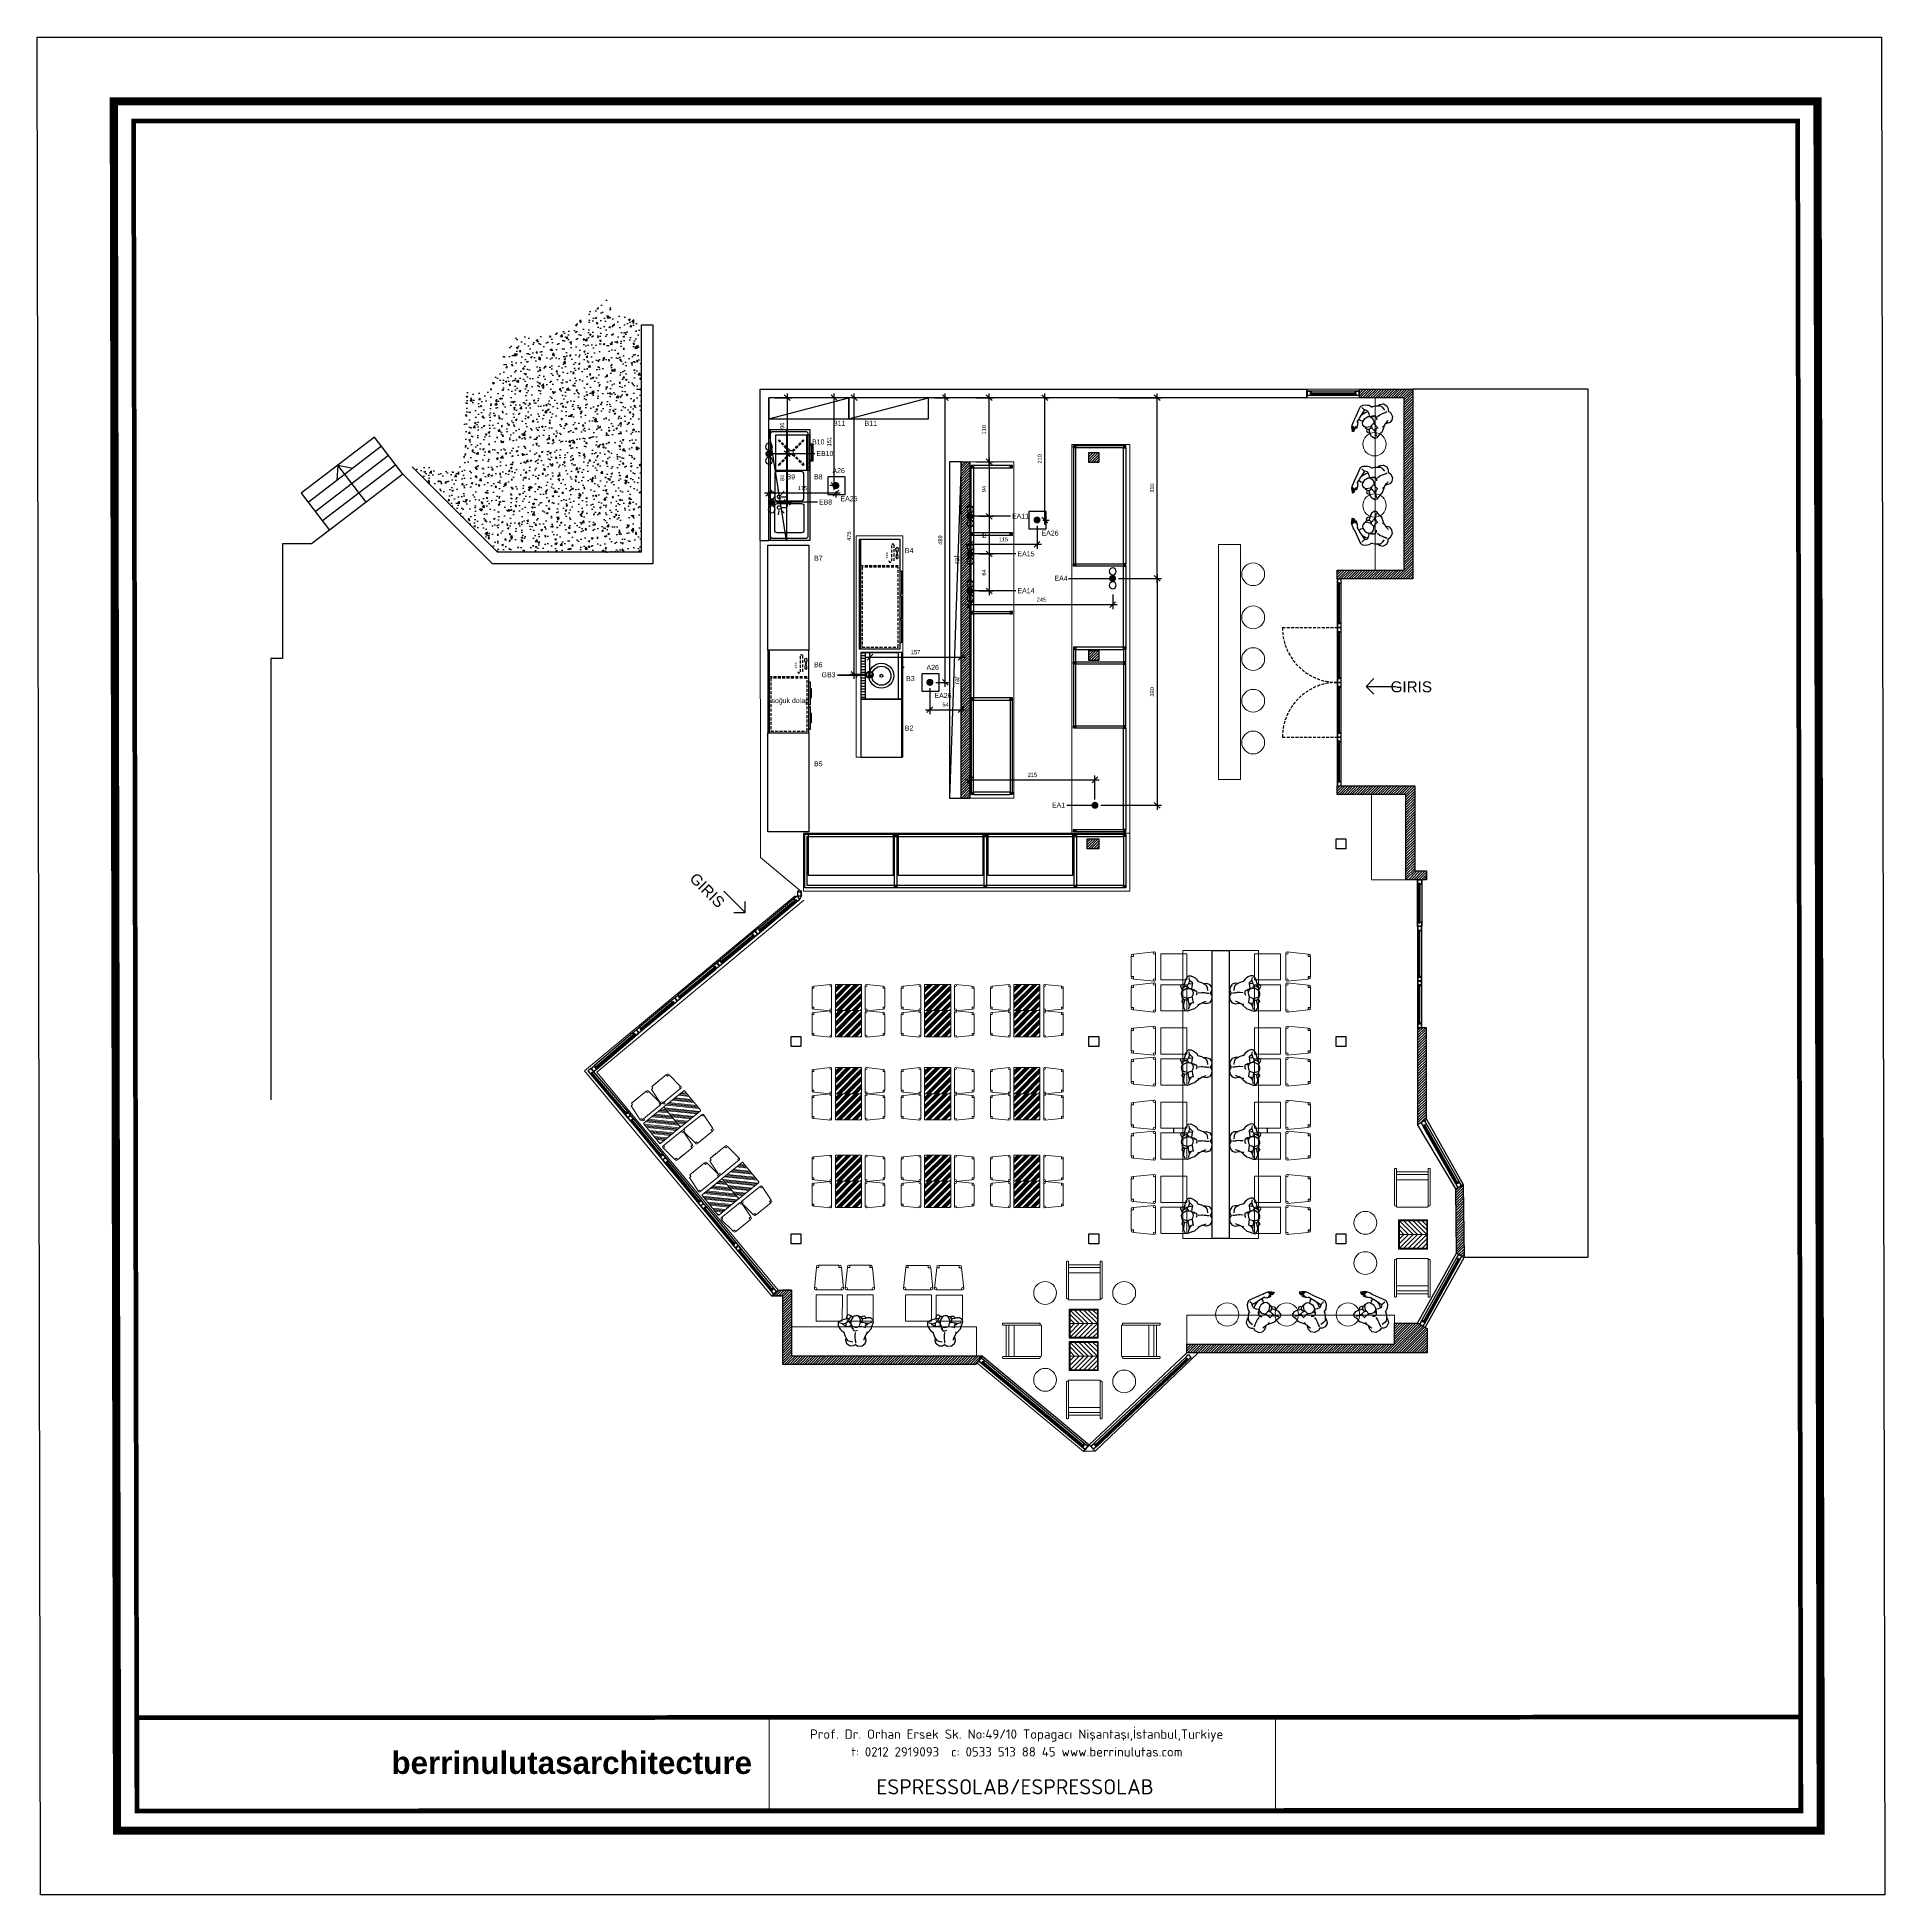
# Model space of a CAD drawing. Header units: centimetres. Extents: x 131563 to 145359, y 24878 to 28066.
# Drawn here: x 142189 to 145359, y 24878 to 28066 of the extents above; entities that cross this region are included whole.
import ezdxf
from ezdxf.enums import TextEntityAlignment as Align

# ---------------------------------------------------------------- set-up
doc = ezdxf.new("R2010")
doc.units = ezdxf.units.CM
doc.header["$LTSCALE"] = 10
doc.header["$MEASUREMENT"] = 0
doc.header["$PDMODE"] = 3
doc.header["$PDSIZE"] = 20
doc.linetypes.add('DASHDOT', pattern=[25.4, 12.7, -6.35, 0, -6.35])
doc.linetypes.add('DASHED', pattern=[0.75, 0.5, -0.25])
for name, color, linetype in [('141125_RT1$0$xref_4_vitrin_kaplama$0$2DCAM', 4, 'Continuous'), ('141125_RT1$0$xref_4_vitrin_kaplama$0$2DKONST2', 253, 'Continuous'), ('Kıtc-002 Çizgi', 7, 'Continuous'), ('Kıtc-040 Detay', 7, 'Continuous'), ('LP-DIMENSION_INT_100', 51, 'Continuous'), ('S2000-002 Çizgi', 7, 'Continuous'), ('S2000-008 Rakam', 1, 'Continuous'), ('S2000-019 Su Tes İşaretler', 5, 'Continuous'), ('S2000-024 Gaz Tes İşaretler', 3, 'Continuous'), ('SD-YAZI', 233, 'Continuous'), ('SIH', 4, 'Continuous'), ('SU', 152, 'Continuous'), ('wall', 255, 'Continuous')]:
    doc.layers.add(name, color=color, linetype=linetype)
for name, color, linetype, lineweight in [('ARK_AHŞAP', 45, 'Continuous', 15), ('ARK_METAL', 252, 'Continuous', 15), ('Auto-Antet', 7, 'Continuous', 18), ('ELK', 1, 'Continuous', 35), ('GAZ', 200, 'Continuous', 25), ('tefriş', 45, 'Continuous', 18)]:
    doc.layers.add(name, color=color, linetype=linetype, lineweight=lineweight)
doc.styles.add('BASLIK', font='')
doc.styles.get("Standard").update_dxf_attribs({"font": 'arial.ttf'})
doc.styles.add('style1', font='isocpeur.ttf', dxfattribs={"height": 20})
doc.styles.add('TAKSİM', font='GOTHIC.TTF', dxfattribs={"height": 7})
doc.styles.get('BASLIK').set_extended_font_data('Arial', bold=True)
doc.dimstyles.new('AR_DIM_100', dxfattribs={"dimtxt": 7, "dimasz": 10, "dimexe": 7.5, "dimexo": 10, "dimgap": 5, "dimtad": 1, "dimtoh": 1, "dimdec": 0, "dimrnd": 0.5, "dimzin": 12, "dimdsep": 46, "dimtxsty": 'TAKSİM', "dimblk": 'OBLIQUE', "dimcen": 0.09, "dimdle": 7.5, "dimclrd": 256, "dimclre": 256, "dimclrt": 7, "dimadec": 0, "dimazin": 0, "dimtfac": 1, "dimtdec": 0, "dimtix": 1, "dimtofl": 0, "dimtmove": 0, "dimatfit": 3, "dimldrblk": 'DOT', "dimfxl": 100, "dimfxlon": 1, "dimtolj": 1, "dimtzin": 0, "dimlwd": -1, "dimlwe": -1, "dimarcsym": 0})
pattern_1 = [(45, (10625.8934, 0), (-2.20970869, 2.20970869), [])]
pattern_2 = [(45, (14975.7903, 0), (-2.20970869, 2.20970869), [])]

# ---------------------------------------------------------------- blocks, each defined once
blk = doc.blocks.new('insanplanoturan2')
for p, q in [((-27.3, 18.7), (-27.9, 14.4)), ((-27.9, 14.4), (-26.5, 10.2)), ((-27.3, 18.7), (-27.3, 18.7)), ((-26.5, 10.2), (-24.7, 7)), ((-24.7, 7), (-23.1, 4.5)), ((-20, 15.9), (-24.5, 17.3)), ((-23.1, 4.5), (-19.4, 1.7)), ((-18.8, 14.3), (-20, 15.9)), ((-19.4, 1.7), (-18.3, 0.6)), ((-19.3, 1.6), (-18, -4.7)), ((-15.7, 10.7), (-18.8, 14.3)), ((-15.7, 10.7), (-9.9, 11)), ((-14, 17.3), (-14.4, 14.2)), ((-14.4, 14.2), (-14.1, 10.9)), ((-9.9, 11), (-5.1, 11.6)), ((-4.3, 28), (-8.1, 30.2)), ((-5.3, 20.4), (-5.8, 16.4)), ((-5.8, 16.4), (-5.8, 13.5)), ((-5.8, 14.5), (-5.5, 12.7)), ((-5.8, 13.5), (-4.1, 10.1)), ((-5.5, 12.7), (-4.9, 10.3)), ((-1.5, 25.7), (-5.3, 20.4)), ((-4.9, 10.3), (-4.5, 7.8)), ((-4.5, 7.8), (-2.1, 5.5)), ((-4.5, 7.8), (-4.5, 7.3)), ((-4.5, 7.3), (-2.4, 2.5)), ((-3.6, 26.9), (-4.3, 28)), ((-4.1, 10.1), (0.4, 8)), ((-2.4, 2.5), (1.6, 1.8)), ((1.1, 27.4), (-1.5, 25.7)), ((0.4, 8), (4.7, 8.1)), ((3.3, 27.8), (1.1, 27.4)), ((1.6, 1.8), (4.6, 2.7)), ((7, 27.1), (3.3, 27.8)), ((4.7, 8.1), (8.4, 9.4)), ((8.6, 26), (7, 27.1)), ((8.3, 9.1), (13.3, 8.1)), ((8.4, 9.4), (11, 16.1)), ((10.1, 23.6), (8.6, 26)), ((10.2, 25.9), (9.3, 25.7)), ((9.3, 25.7), (9.6, 24.5)), ((11.4, 17.6), (10.1, 23.6)), ((11.6, 25.2), (10.2, 25.9)), ((11.4, 15), (10.6, 15.2)), ((11, 16.1), (11.4, 17.6)), ((11.4, 15), (12.6, 15.8)), ((13.4, 24.1), (11.6, 25.2)), ((12.6, 15.8), (13, 16.7)), ((12.9, 16.1), (20.7, 13.9)), ((13, 16.7), (14.5, 17.8)), ((13.2, 24.2), (15, 25.8)), ((13.3, 8.1), (17.6, 6.8)), ((15, 20.9), (13.4, 24.1)), ((14.5, 17.8), (15, 20.9)), ((16.3, 21.5), (14.7, 21.5)), ((15, 25.8), (17.9, 26.1)), ((15, 20.9), (15, 20.9)), ((20.1, 21.8), (16.3, 21.5)), ((17.6, 6.8), (19.3, 10.2)), ((17.6, 6.8), (18.6, 6.3)), ((17.9, 26.1), (20.4, 23.5)), ((19.3, 14.3), (19.3, 10.2)), ((19.3, 10.2), (24.2, 13.1)), ((23.7, 22.2), (20.1, 21.8)), ((20.4, 23.5), (20.2, 21.8)), ((20.7, 13.9), (24.2, 13.1)), ((22, -2.6), (28, 3.2)), ((27.8, 21.9), (23.7, 22.2)), ((24.2, 13.1), (28.6, 13.7)), ((33.1, 18.4), (27.8, 21.9)), ((28, 3.2), (29.4, 7)), ((28.6, 13.7), (30.4, 14.2)), ((29.4, 7), (33.3, 14.9)), ((33.3, 14.9), (33.1, 18.4)), ((-18, -4.7), (-16.2, -9.1)), ((-16.6, -8.2), (-17.3, -12.8)), ((-17.3, -12.8), (-16.1, -18.2)), ((-16.2, -9.1), (-14, -13.4)), ((-16.1, -18.2), (-15.3, -19.1)), ((-15.3, -19.1), (-10.3, -23)), ((-14, -13.4), (-10.4, -15.1)), ((-10.4, -15.1), (-5.2, -16.3)), ((-10.3, -23), (-5, -23.1)), ((-5, -23.1), (-1.2, -21.4)), ((-0.8, -6.1), (-1.2, -8.6)), ((-1.2, -8.6), (-1, -10.8)), ((-1.2, -21.4), (3.1, -24.4)), ((-1, -10.8), (-1, -12.7)), ((-1, -12.7), (-1, -14.1)), ((-1, -14.1), (-0.7, -15.8)), ((-0.7, -15.8), (-1, -19.2)), ((0.1, -0.8), (-0.8, -6.1)), ((3.1, -24.4), (10.1, -24.5)), ((10.1, -24.5), (15.7, -21.3)), ((14.2, -14.2), (13.8, -15.3)), ((15.6, -11.1), (14.2, -14.2)), ((16.8, -8.8), (15.6, -11.1)), ((15.7, -21.3), (17.9, -16.1)), ((19.5, -4.9), (16.8, -8.8)), ((17.2, -10.3), (17.5, -7.8)), ((17.9, -16.1), (17.2, -10.3)), ((20, -1.6), (19.5, -4.9)), ((19.5, -4.9), (22, -2.6))]:
    blk.add_line(p, q)
for points in [[(-27.3, 18.7), (-21.8, 22.3), (-14.1, 24.1), (-7.3, 24.6)], [(-20, 15.9), (-15.5, 16.7), (-9.5, 19.1), (-8.9, 19.2)], [(-8.1, 30.2), (-10.9, 29.7), (-12.2, 26.3), (-12.6, 24.2)], [(-1.5, 25.7), (-2.5, 27), (-5.4, 26.7), (-7.3, 24.6), (-9.2, 21.9), (-8.9, 19.2), (-7.3, 16.5), (-5.8, 16.4)]]:
    blk.add_lwpolyline(points)
blk = doc.blocks.new('xccxc')
at = {"rotation": 180}
blk.add_blockref('insanplanoturan2', (220488.9, -31825.1), dxfattribs=at)
blk = doc.blocks.new('dada')
for p, q in [((219967.8, -31810.1), (219965.6, -31815.3)), ((219973.4, -31806.9), (219967.8, -31810.1)), ((219980.5, -31807), (219973.4, -31806.9)), ((219984.7, -31810), (219980.5, -31807)), ((219984.3, -31815.6), (219984.6, -31812.1)), ((219988.6, -31808.2), (219984.7, -31810)), ((219993.9, -31808.4), (219988.6, -31808.2)), ((219994, -31816.3), (219988.8, -31815.1)), ((219998.9, -31812.3), (219993.9, -31808.4)), ((219999.7, -31813.2), (219998.9, -31812.3)), ((220000.9, -31818.5), (219999.7, -31813.2)), ((219954.2, -31838.4), (219950.3, -31846.2)), ((219950.3, -31846.2), (219950.4, -31849.8)), ((219954.9, -31845.1), (219953.1, -31845.6)), ((219955.5, -31834.6), (219954.2, -31838.4)), ((219959.4, -31844.5), (219954.9, -31845.1)), ((219961.5, -31828.8), (219955.5, -31834.6)), ((219964.3, -31841.6), (219959.4, -31844.5)), ((219962.8, -31845.2), (219959.4, -31844.5)), ((219964.1, -31826.5), (219961.5, -31828.8)), ((219970.6, -31847.5), (219962.8, -31845.2)), ((219963.6, -31829.8), (219964.1, -31826.5)), ((219964.1, -31826.5), (219966.7, -31822.6)), ((219964.2, -31845.6), (219964.3, -31841.6)), ((219965.9, -31838.1), (219964.3, -31841.6)), ((219965.9, -31838.1), (219965, -31837.7)), ((219965.6, -31815.3), (219966.3, -31821)), ((219970.3, -31839.5), (219965.9, -31838.1)), ((219966.3, -31821), (219966.1, -31823.5)), ((219966.7, -31822.6), (219967.9, -31820.3)), ((219967.9, -31820.3), (219969.4, -31817.1)), ((219969.4, -31817.1), (219969.8, -31816.1)), ((219975.3, -31840.4), (219970.3, -31839.5)), ((219972.2, -31846.3), (219971, -31847.2)), ((219972.2, -31846.3), (219972.9, -31846.5)), ((219975.1, -31840.7), (219972.6, -31847.5)), ((219978.8, -31839.4), (219975.1, -31840.7)), ((219983.2, -31839.4), (219978.8, -31839.4)), ((219982, -31833.1), (219978.9, -31834)), ((219985.9, -31833.9), (219982, -31833.1)), ((219987.6, -31841.5), (219983.2, -31839.4)), ((219983.4, -31830.6), (219984.4, -31825.3)), ((219984.6, -31817.3), (219984.3, -31815.6)), ((219984.4, -31825.3), (219984.7, -31822.8)), ((219984.6, -31818.7), (219984.6, -31817.3)), ((219984.6, -31820.5), (219984.6, -31818.7)), ((219984.7, -31822.8), (219984.6, -31820.5)), ((219988.1, -31839.2), (219985.7, -31836.9)), ((219988, -31838.6), (219985.9, -31833.9)), ((219989.4, -31844.9), (219987.6, -31841.5)), ((219988.1, -31839.2), (219988, -31838.6)), ((219988.5, -31841.6), (219988.1, -31839.2)), ((219989.1, -31844.1), (219988.5, -31841.6)), ((219993.5, -31842.3), (219988.6, -31843)), ((219989.4, -31845.9), (219989.1, -31844.1)), ((219989.4, -31847.8), (219989.4, -31844.9)), ((219999.3, -31842.1), (219993.5, -31842.3)), ((219997.6, -31817.9), (219994, -31816.3)), ((219997, -31853.7), (219997.9, -31845.6)), ((219999.7, -31822.2), (219997.6, -31817.9)), ((219997.9, -31845.6), (219997.6, -31842.2)), ((219999.3, -31842.1), (220002.3, -31845.7)), ((220001.6, -31826.6), (219999.7, -31822.2)), ((220000, -31849), (220002.3, -31845.7)), ((220000.2, -31823.1), (220000.9, -31818.5)), ((220002.8, -31833), (220001.6, -31826.6)), ((220002.9, -31833.1), (220001.9, -31831.9)), ((220002.3, -31845.7), (220003.5, -31847.3)), ((220006.7, -31835.8), (220002.9, -31833.1)), ((220008.3, -31838.4), (220006.7, -31835.8)), ((220010.1, -31841.6), (220008.3, -31838.4)), ((220011.5, -31845.8), (220010.1, -31841.6)), ((220010.8, -31850.1), (220011.5, -31845.8)), ((219950.4, -31849.8), (219955.8, -31853.3)), ((219955.8, -31853.3), (219959.9, -31853.5)), ((219959.9, -31853.5), (219963.5, -31853.2)), ((219963.2, -31854.8), (219963.4, -31853.2)), ((219965.6, -31857.5), (219963.2, -31854.8)), ((219963.5, -31853.2), (219967.3, -31852.8)), ((219968.5, -31857.1), (219965.6, -31857.5)), ((219967.3, -31852.8), (219968.8, -31852.9)), ((219970.3, -31855.5), (219968.5, -31857.1)), ((219969.1, -31849.2), (219968.6, -31852.2)), ((219968.6, -31852.2), (219970.2, -31855.4)), ((219968.6, -31852.2), (219968.6, -31852.2)), ((219970.6, -31848), (219969.1, -31849.2)), ((219970.2, -31855.4), (219972, -31856.6)), ((219971, -31847.2), (219970.6, -31848)), ((219972, -31856.6), (219973.4, -31857.2)), ((219972.6, -31847.5), (219972.2, -31849)), ((219972.2, -31849), (219973.4, -31855)), ((219973.4, -31855), (219974.9, -31857.4)), ((219973.4, -31857.2), (219974.3, -31857.1)), ((219974.3, -31857.1), (219974, -31855.9)), ((219974.9, -31857.4), (219976.6, -31858.5)), ((219976.3, -31878.1), (219976.7, -31876.9)), ((219976.4, -31878.4), (219976.3, -31878.1)), ((219976.8, -31878.5), (219976.4, -31878.4)), ((219976.5, -31879.8), (219978.1, -31877.9)), ((219976.6, -31858.5), (219980.3, -31859.2)), ((219976.7, -31876.9), (219977.5, -31876.1)), ((219977.9, -31877.8), (219976.8, -31878.5)), ((219977.5, -31876.1), (219978.5, -31875)), ((219978.7, -31877), (219977.9, -31877.8)), ((219978.1, -31877.9), (219979, -31877.2)), ((219978.5, -31875), (219979.2, -31874.4)), ((219980.1, -31875.8), (219978.7, -31877)), ((219980.1, -31870.4), (219978.8, -31871.8)), ((219978.8, -31871.8), (219978.9, -31872.1)), ((219978.9, -31872.1), (219979.2, -31872.2)), ((219979, -31877.2), (219980.3, -31876.2)), ((219979.2, -31872.2), (219981.2, -31871.8)), ((219979.2, -31874.4), (219980.3, -31873.4)), ((219981, -31877.7), (219979.2, -31879.3)), ((219981.2, -31878.6), (219979.2, -31879.3)), ((219981, -31869.8), (219980.1, -31870.4)), ((219982.1, -31874.4), (219980.1, -31875.8)), ((219980.3, -31859.2), (219982.4, -31858.8)), ((219980.3, -31873.4), (219981.5, -31872.2)), ((219980.3, -31876.2), (219981.3, -31875.3)), ((219983.2, -31868.1), (219981, -31869.8)), ((219982.2, -31876.8), (219981, -31877.7)), ((219984.3, -31878.3), (219981, -31879.2)), ((219981.2, -31871.8), (219982.2, -31871.3)), ((219983.5, -31877.4), (219981.2, -31878.6)), ((219981.3, -31875.3), (219982.2, -31874.6)), ((219981.5, -31872.2), (219982.2, -31871.3)), ((219982.2, -31874.6), (219982.1, -31874.4)), ((219982.2, -31871.3), (219982.7, -31870.2)), ((219982.2, -31874.6), (219983.9, -31875.9)), ((219982.2, -31876.8), (219983.9, -31875.9)), ((219982.4, -31858.8), (219985.1, -31857.1)), ((219984.9, -31866.8), (219983.2, -31868.1)), ((219985.2, -31876.8), (219983.5, -31877.4)), ((219983.9, -31875.9), (219986.7, -31877.1)), ((219986.7, -31877.1), (219984.3, -31878.3)), ((219986.8, -31865.9), (219984.9, -31866.8)), ((219985.1, -31857.1), (219988.9, -31851.8)), ((219986, -31876.8), (219985.2, -31876.8)), ((219985.8, -31856.2), (219987.9, -31859.4)), ((219987.9, -31875.9), (219986.7, -31877.1)), ((219988.6, -31865.9), (219986.8, -31865.9)), ((219987.9, -31859.4), (219991.6, -31861.6)), ((219991.2, -31872.7), (219987.9, -31875.9)), ((219988.6, -31865.9), (219991.6, -31861.6)), ((219988.9, -31851.8), (219989.4, -31847.8)), ((219993.3, -31869.5), (219991.2, -31872.7)), ((219991.6, -31861.6), (219993.2, -31859.7)), ((219993.2, -31859.7), (219997, -31853.7)), ((219993.3, -31869.5), (219998.7, -31863.7)), ((219997, -31853.7), (220000, -31849)), ((219998.7, -31863.7), (220003.7, -31858.5)), ((220003.5, -31847.3), (220008, -31848.7)), ((220003.7, -31858.5), (220007.4, -31854.5)), ((220007.4, -31854.5), (220010.8, -31850.1)), ((220010.8, -31850.1), (220010.8, -31850.1)), ((219976.6, -31880.4), (219976.5, -31879.8)), ((219976.9, -31880.6), (219976.6, -31880.4)), ((219979.2, -31879.3), (219976.9, -31880.6)), ((219979.4, -31879.5), (219979.2, -31879.3)), ((219981, -31879.2), (219979.4, -31879.5))]:
    blk.add_line(p, q)
blk = doc.blocks.new('A$C14D17327')
at = {"layer": 'Kıtc-002 Çizgi', "color": 1, "elevation": 0}
blk.add_lwpolyline([(0, 4), (4, 4), (4, 0), (0, 0)], close=True, dxfattribs=at)
for points in [[(0, 4), (4, 0)], [(0, 0), (4, 4)]]:
    blk.add_lwpolyline(points, dxfattribs=at)
blk = doc.blocks.new('A$C7E7D3E18')
at = {"layer": 'SIH', "linetype": 'Continuous', "const_width": 6}
blk.add_lwpolyline([(3, 6, 1), (9, 6, 1)], format="xyb", close=True, dxfattribs=at)
blk = doc.blocks.new('A$C6E87713E')
at = {"layer": 'S2000-019 Su Tes İşaretler'}
for centre in [(5.9, 6.3), (29.9, 6.3)]:
    blk.add_circle(centre, 5.89, dxfattribs=at)
blk.add_blockref('A$C7E7D3E18', (11.9, 0))
blk = doc.blocks.new('_Oblique')
at = {"color": 0, "linetype": 'ByBlock', "lineweight": -2}
blk.add_line((-0.5, -0.5), (0.5, 0.5), dxfattribs=at)
blk = doc.blocks.new('*D83')
at = {"transparency": 16777216}
for p, q in [((143904.5, 27227.4), (143904.5, 27188.1)), ((143912, 27195.6), (143782, 27195.6)), ((143789.5, 27215.9), (143789.5, 27188.1))]:
    blk.add_line(p, q, dxfattribs=at)
at = {"layer": 'Defpoints', "color": 0, "transparency": 16777216}
for p in [(143789.5, 27225.9), (143904.5, 27237.4, 0), (143789.5, 27195.6)]:
    blk.add_point(p, dxfattribs=at)
at = {"transparency": 16777216, "xscale": 10, "yscale": 10, "zscale": 10, "rotation": 180}
blk.add_blockref('_Oblique', (143789.5, 27195.6), dxfattribs=at)
at = {"transparency": 16777216, "xscale": 10, "yscale": 10, "zscale": 10}
blk.add_blockref('_Oblique', (143904.5, 27195.6), dxfattribs=at)
at = {"color": 7, "transparency": 16777216, "insert": (143847, 27204.2), "char_height": 7, "attachment_point": 5, "style": 'TAKSİM'}
blk.add_mtext('\\A1;115', dxfattribs=at)
blk = doc.blocks.new('_Dot')
at = {"color": 0, "linetype": 'ByBlock', "lineweight": -2}
blk.add_line((-0.5, 0), (-1, 0), dxfattribs=at)
at = {"color": 0, "linetype": 'ByBlock', "const_width": 0.5}
blk.add_lwpolyline([(-0.25, 0, 1), (0.25, 0, 1)], format="xyb", close=True, dxfattribs=at)
blk = doc.blocks.new('*D84')
at = {"transparency": 16777216}
for p, q in [((143918, 27229.9), (143918, 27454.7)), ((143916, 27447.2), (143925.5, 27447.2)), ((143914.5, 27237.4), (143925.5, 27237.4))]:
    blk.add_line(p, q, dxfattribs=at)
at = {"layer": 'Defpoints', "color": 0, "transparency": 16777216}
for p in [(143906, 27447.2), (143918, 27447.2), (143904.5, 27237.4, 0)]:
    blk.add_point(p, dxfattribs=at)
at = {"transparency": 16777216, "xscale": 10, "yscale": 10, "zscale": 10}
for p, rotation in [((143918, 27447.2), 90), ((143918, 27237.4), 270)]:
    blk.add_blockref('_Oblique', p, dxfattribs=dict(at, rotation=rotation))
at = {"color": 7, "transparency": 16777216, "insert": (143909.3, 27342.3), "char_height": 7, "attachment_point": 5, "rotation": 90, "style": 'TAKSİM'}
blk.add_mtext('\\A1;210', dxfattribs=at)
blk = doc.blocks.new('*D85')
at = {"transparency": 16777216}
for p, q in [((143822.3, 27329.7), (143822.3, 27454.7)), ((143799.5, 27447.2), (143829.8, 27447.2)), ((143799.5, 27337.2), (143829.8, 27337.2))]:
    blk.add_line(p, q, dxfattribs=at)
at = {"layer": 'Defpoints', "color": 0, "transparency": 16777216}
for p in [(143789.5, 27447.2), (143822.3, 27447.2), (143789.5, 27337.2)]:
    blk.add_point(p, dxfattribs=at)
at = {"transparency": 16777216, "xscale": 10, "yscale": 10, "zscale": 10}
for p, rotation in [((143822.3, 27447.2), 90), ((143822.3, 27337.2), 270)]:
    blk.add_blockref('_Oblique', p, dxfattribs=dict(at, rotation=rotation))
at = {"color": 7, "transparency": 16777216, "insert": (143813.6, 27392.2), "char_height": 7, "attachment_point": 5, "rotation": 90, "style": 'TAKSİM'}
blk.add_mtext('\\A1;110', dxfattribs=at)
blk = doc.blocks.new('*D86')
at = {"transparency": 16777216}
for p, q in [((143799.5, 27337.2), (143829.8, 27337.2)), ((143822.3, 27344.7), (143822.3, 27236.3)), ((143805.5, 27243.8), (143829.8, 27243.8))]:
    blk.add_line(p, q, dxfattribs=at)
at = {"layer": 'Defpoints', "color": 0, "transparency": 16777216}
for p in [(143789.5, 27337.2), (143795.5, 27243.8), (143822.3, 27243.8)]:
    blk.add_point(p, dxfattribs=at)
at = {"transparency": 16777216, "xscale": 10, "yscale": 10, "zscale": 10}
for p, rotation in [((143822.3, 27337.2), 90), ((143822.3, 27243.8), 270)]:
    blk.add_blockref('_Oblique', p, dxfattribs=dict(at, rotation=rotation))
at = {"color": 7, "transparency": 16777216, "insert": (143813.6, 27290.5), "char_height": 7, "attachment_point": 5, "rotation": 90, "style": 'TAKSİM'}
blk.add_mtext('\\A1;94', dxfattribs=at)
blk = doc.blocks.new('*D87')
at = {"transparency": 16777216}
for p, q in [((143805.5, 27243.8), (143829.8, 27243.8)), ((143822.3, 27251.3), (143822.3, 27171.7)), ((143805.5, 27179.2), (143829.8, 27179.2))]:
    blk.add_line(p, q, dxfattribs=at)
at = {"layer": 'Defpoints', "color": 0, "transparency": 16777216}
for p in [(143795.5, 27243.8), (143795.5, 27179.2), (143822.3, 27179.2)]:
    blk.add_point(p, dxfattribs=at)
at = {"transparency": 16777216, "xscale": 10, "yscale": 10, "zscale": 10}
for p, rotation in [((143822.3, 27243.8), 90), ((143822.3, 27179.2), 270)]:
    blk.add_blockref('_Oblique', p, dxfattribs=dict(at, rotation=rotation))
at = {"color": 7, "transparency": 16777216, "insert": (143813.6, 27211.5), "char_height": 7, "attachment_point": 5, "rotation": 90, "style": 'TAKSİM'}
blk.add_mtext('\\A1;65', dxfattribs=at)
blk = doc.blocks.new('*D88')
at = {"transparency": 16777216}
for p, q in [((143805.5, 27179.2), (143829.8, 27179.2)), ((143822.3, 27186.7), (143822.3, 27108.2)), ((143805.5, 27115.7), (143829.8, 27115.7))]:
    blk.add_line(p, q, dxfattribs=at)
at = {"layer": 'Defpoints', "color": 0, "transparency": 16777216}
for p in [(143795.5, 27179.2), (143795.5, 27115.7), (143822.3, 27115.7)]:
    blk.add_point(p, dxfattribs=at)
at = {"transparency": 16777216, "xscale": 10, "yscale": 10, "zscale": 10}
for p, rotation in [((143822.3, 27179.2), 90), ((143822.3, 27115.7), 270)]:
    blk.add_blockref('_Oblique', p, dxfattribs=dict(at, rotation=rotation))
at = {"color": 7, "transparency": 16777216, "insert": (143813.6, 27147.4), "char_height": 7, "attachment_point": 5, "rotation": 90, "style": 'TAKSİM'}
blk.add_mtext('\\A1;64', dxfattribs=at)
blk = doc.blocks.new('*D89')
at = {"transparency": 16777216}
for p, q in [((143789.5, 27090.2), (143789.5, 27099.5)), ((144034.4, 27109.3), (144034.4, 27084.5)), ((144041.9, 27092), (143782, 27092))]:
    blk.add_line(p, q, dxfattribs=at)
at = {"layer": 'Defpoints', "color": 0, "transparency": 16777216}
for p in [(144034.4, 27119.3), (143789.5, 27092), (143789.5, 27080.2)]:
    blk.add_point(p, dxfattribs=at)
at = {"transparency": 16777216, "xscale": 10, "yscale": 10, "zscale": 10, "rotation": 180}
blk.add_blockref('_Oblique', (143789.5, 27092), dxfattribs=at)
at = {"transparency": 16777216, "xscale": 10, "yscale": 10, "zscale": 10}
blk.add_blockref('_Oblique', (144034.4, 27092), dxfattribs=at)
at = {"color": 7, "transparency": 16777216, "insert": (143912, 27100.7), "char_height": 7, "attachment_point": 5, "style": 'TAKSİM'}
blk.add_mtext('\\A1;245', dxfattribs=at)
blk = doc.blocks.new('*D90')
at = {"transparency": 16777216}
for p, q in [((143782, 26791.5), (144011.4, 26791.5)), ((143789.5, 26770.2), (143789.5, 26799)), ((144003.9, 26757.8), (144003.9, 26799))]:
    blk.add_line(p, q, dxfattribs=at)
at = {"layer": 'Defpoints', "color": 0, "transparency": 16777216}
for p in [(144003.9, 26791.5), (143789.5, 26760.2), (144003.9, 26747.8)]:
    blk.add_point(p, dxfattribs=at)
at = {"transparency": 16777216, "xscale": 10, "yscale": 10, "zscale": 10, "rotation": 180}
blk.add_blockref('_Oblique', (143789.5, 26791.5), dxfattribs=at)
at = {"transparency": 16777216, "xscale": 10, "yscale": 10, "zscale": 10}
blk.add_blockref('_Oblique', (144003.9, 26791.5), dxfattribs=at)
at = {"color": 7, "transparency": 16777216, "insert": (143896.7, 26800.1), "char_height": 7, "attachment_point": 5, "style": 'TAKSİM'}
blk.add_mtext('\\A1;215', dxfattribs=at)
blk = doc.blocks.new('*D91')
at = {"transparency": 16777216}
for p, q in [((144110.5, 27129.7), (144110.5, 27454.7)), ((144045.1, 27447.2), (144118, 27447.2)), ((144044.1, 27137.2), (144118, 27137.2))]:
    blk.add_line(p, q, dxfattribs=at)
at = {"layer": 'Defpoints', "color": 0, "transparency": 16777216}
for p in [(144035.1, 27447.2), (144110.5, 27447.2), (144034.1, 27137.2)]:
    blk.add_point(p, dxfattribs=at)
at = {"transparency": 16777216, "xscale": 10, "yscale": 10, "zscale": 10}
for p, rotation in [((144110.5, 27447.2), 90), ((144110.5, 27137.2), 270)]:
    blk.add_blockref('_Oblique', p, dxfattribs=dict(at, rotation=rotation))
at = {"color": 7, "transparency": 16777216, "insert": (144101.8, 27292.2), "char_height": 7, "attachment_point": 5, "rotation": 90, "style": 'TAKSİM'}
blk.add_mtext('\\A1;310', dxfattribs=at)
blk = doc.blocks.new('*D92')
at = {"transparency": 16777216}
for p, q in [((144044.1, 27137.2), (144118, 27137.2)), ((144110.5, 27144.7), (144110.5, 26740.3)), ((144013.9, 26747.8), (144118, 26747.8))]:
    blk.add_line(p, q, dxfattribs=at)
at = {"layer": 'Defpoints', "color": 0, "transparency": 16777216}
for p in [(144034.1, 27137.2), (144003.9, 26747.8), (144110.5, 26747.8)]:
    blk.add_point(p, dxfattribs=at)
at = {"transparency": 16777216, "xscale": 10, "yscale": 10, "zscale": 10}
for p, rotation in [((144110.5, 27137.2), 90), ((144110.5, 26747.8), 270)]:
    blk.add_blockref('_Oblique', p, dxfattribs=dict(at, rotation=rotation))
at = {"color": 7, "transparency": 16777216, "insert": (144101.8, 26942.5), "char_height": 7, "attachment_point": 5, "rotation": 90, "style": 'TAKSİM'}
blk.add_mtext('\\A1;390', dxfattribs=at)
blk = doc.blocks.new('A$C6F7D0602')
at = {"layer": 'S2000-002 Çizgi'}
h = blk.add_hatch(dxfattribs=at)
h.set_pattern_fill('ANSI31', color=256, scale=1.5, angle=45, style=0)
h.set_pattern_definition([(90, (-2608.432, -5750.0927), (-4.7625, 9e-16), [])])
h.paths.add_polyline_path([(80, 64.9), (80, 72.9), (0, 72.9), (0, 64.9)])
for points in [[(0, 2.9), (80, 2.9), (80, 72.9), (0, 72.9)], [(0, 64.9), (80, 64.9), (80, 8.9), (0, 8.9)], [(52.9, 2.9), (56.5, 2.9), (56.5, 1.5), (52.9, 1.5)], [(53.8, 1.5), (55.3, 1.5), (55.3, 0), (53.8, 0)]]:
    blk.add_lwpolyline(points, close=True, dxfattribs=at)
for radius in [21.3, 16.3, 2.45]:
    blk.add_circle((40, 37.9), radius, dxfattribs=at)
blk = doc.blocks.new('A$C521B02A0')
at = {"layer": 'S2000-002 Çizgi'}
blk.add_line((6.6, 10), (10.6, 10), dxfattribs=at)
for points in [[(0, 64), (0, 10), (60, 10), (60, 64)], [(0, 64), (0, 5), (60, 5), (60, 64)], [(3, 10), (6.6, 10), (6.6, 8.5), (3, 8.5)], [(4, 8.5), (5.4, 8.5), (5.4, 7.1), (4, 7.1)], [(10.6, 10), (14.3, 10), (14.3, 8.5), (10.6, 8.5)], [(11.6, 8.5), (13.1, 8.5), (13.1, 7.1), (11.6, 7.1)], [(45, 0), (15, 0), (15, 5), (45, 5)], [(43, 2), (17, 2), (17, 5), (43, 5)]]:
    blk.add_lwpolyline(points, close=True, dxfattribs=at)
at = {"layer": 'S2000-002 Çizgi', "linetype": 'DASHED'}
for points in [[(8.1, 57.4), (9.5, 58.8)], [(8.1, 57.4), (26.8, 38.7)], [(26.7, 35.1), (8.1, 16.4)], [(9.5, 58.8), (28.2, 40.1)], [(28.1, 33.6), (9.5, 15)], [(31.8, 33.7), (50.5, 15)], [(31.9, 40.2), (50.5, 58.8)], [(33.2, 35.2), (51.9, 16.4)], [(33.3, 38.8), (51.9, 57.4)], [(50.5, 58.8), (51.9, 57.4)], [(9.5, 15), (8.1, 16.4)], [(50.5, 15), (51.9, 16.4)]]:
    blk.add_lwpolyline(points, dxfattribs=at)
blk.add_circle((30, 36.9), 3.63, dxfattribs=at)
blk = doc.blocks.new('A$C4E492C1D')
at = {"layer": 'S2000-002 Çizgi'}
blk.add_line((142, 72.6), (0, 72.6), dxfattribs=at)
for points in [[(142, 4.6), (142, 74.6), (0, 74.6), (0, 4.6)], [(45.2, 2), (5.6, 2), (5.6, 4.6), (45.2, 4.6)], [(33.1, 2), (18.1, 2), (18.1, 0), (33.1, 0)], [(87.8, 2), (48.2, 2), (48.2, 4.6), (87.8, 4.6)], [(75.7, 2), (60.8, 2), (60.8, 0), (75.7, 0)]]:
    blk.add_lwpolyline(points, close=True, dxfattribs=at)
at = {"layer": 'S2000-002 Çizgi', "linetype": 'DASHED'}
blk.add_lwpolyline([(94, 69.6), (3, 69.6), (3, 7.6), (94, 7.6)], close=True, dxfattribs=at)
blk.add_lwpolyline([(97, 72.6), (97, 4.6)], dxfattribs=at)
for points in [[(131.7, 19.3), (105, 19.3, -1), (105, 23.6)], [(105, 14.9), (131.7, 14.9, 1), (131.7, 19.3)]]:
    blk.add_lwpolyline(points, format="xyb", dxfattribs=at)
at = {"layer": 'S2000-002 Çizgi', "linetype": 'DASHED', "ltscale": 0.1}
blk.add_lwpolyline([(125.6, 7.6), (124.1, 7.8), (122.4, 8.2), (120.5, 8.9), (118.6, 9.6), (116.6, 10.4), (114.8, 11), (113.1, 11.5), (111.6, 11.6), (110.5, 11.5), (109.7, 11), (109.2, 10.4), (109, 9.6), (109.2, 8.9), (109.7, 8.2), (110.5, 7.8), (111.6, 7.6), (113.1, 7.8), (114.8, 8.2), (116.6, 8.9), (118.6, 9.6), (120.5, 10.4), (122.4, 11), (124.1, 11.5), (125.6, 11.6), (126.7, 11.5), (127.5, 11), (128, 10.4), (128.2, 9.6), (128, 8.9), (127.5, 8.2), (126.7, 7.8)], close=True, dxfattribs=at)
at = {"layer": 'S2000-002 Çizgi'}
blk.add_text('***', height=6.76, dxfattribs=at).set_placement((110.4, 21.9))
blk = doc.blocks.new('A$C153D690E')
at = {"layer": 'S2000-002 Çizgi'}
blk.add_line((188, 72.6), (0, 72.6), dxfattribs=at)
for points in [[(188, 4.6), (188, 74.6), (0, 74.6), (0, 4.6)], [(49.9, 2), (10.3, 2), (10.3, 4.6), (49.9, 4.6)], [(37.8, 2), (22.9, 2), (22.9, 0), (37.8, 0)], [(91.2, 2), (51.6, 2), (51.6, 4.6), (91.2, 4.6)], [(79.1, 2), (64.1, 2), (64.1, 0), (79.1, 0)], [(133.8, 2), (94.2, 2), (94.2, 4.6), (133.8, 4.6)], [(121.7, 2), (106.8, 2), (106.8, 0), (121.7, 0)]]:
    blk.add_lwpolyline(points, close=True, dxfattribs=at)
at = {"layer": 'S2000-002 Çizgi', "linetype": 'DASHED'}
blk.add_lwpolyline([(140, 69.6), (3, 69.6), (3, 7.6), (140, 7.6)], close=True, dxfattribs=at)
blk.add_lwpolyline([(143, 72.6), (143, 4.6)], dxfattribs=at)
for points in [[(177.7, 19.3), (151, 19.3, -1), (151, 23.6)], [(151, 14.9), (177.7, 14.9, 1), (177.7, 19.3)]]:
    blk.add_lwpolyline(points, format="xyb", dxfattribs=at)
at = {"layer": 'S2000-002 Çizgi', "linetype": 'DASHED', "ltscale": 0.1}
blk.add_lwpolyline([(171.6, 7.6), (170.1, 7.8), (168.4, 8.2), (166.5, 8.9), (164.6, 9.6), (162.6, 10.4), (160.8, 11), (159.1, 11.5), (157.6, 11.6), (156.5, 11.5), (155.7, 11), (155.2, 10.4), (155, 9.6), (155.2, 8.9), (155.7, 8.2), (156.5, 7.8), (157.6, 7.6), (159.1, 7.8), (160.8, 8.2), (162.6, 8.9), (164.6, 9.6), (166.5, 10.4), (168.4, 11), (170.1, 11.5), (171.6, 11.6), (172.7, 11.5), (173.5, 11), (174, 10.4), (174.2, 9.6), (174, 8.9), (173.5, 8.2), (172.7, 7.8)], close=True, dxfattribs=at)
at = {"layer": 'S2000-002 Çizgi'}
blk.add_text('***', height=6.76, dxfattribs=at).set_placement((155.1, 21.9))
blk = doc.blocks.new('A$C239908C3')
at = {"layer": 'S2000-002 Çizgi'}
for p, q in [((51.3, 52.8), (43.5, 53.9)), ((52.6, 49), (46.5, 43.9)), ((56.5, 47.3), (56.5, 39.4)), ((74.5, 47.3), (74.5, 39.4)), ((78.4, 49), (84.5, 43.9)), ((79.7, 52.8), (87.5, 53.9))]:
    blk.add_line(p, q, dxfattribs=at)
for points in [[(190, 68), (0, 68), (0, 70), (190, 70)], [(190, 0), (0, 0), (0, 70), (190, 70)]]:
    blk.add_lwpolyline(points, close=True, dxfattribs=at)
for points in [[(183, 3), (7, 3, -0.414214), (3, 7), (3, 63, -0.414214), (7, 67), (183, 67, -0.414214), (187, 63), (187, 7, -0.414214)], [(59, 10), (17, 10, -0.414214), (13, 14), (13, 56, -0.414214), (17, 60), (59, 60, -0.414214), (63, 56), (63, 14, -0.414214)], [(72, 10), (114, 10, 0.414214), (118, 14), (118, 56, 0.414214), (114, 60), (72, 60, 0.414214), (68, 56), (68, 14, 0.414214)]]:
    blk.add_lwpolyline(points, format="xyb", close=True, dxfattribs=at)
for centre in [(56.3, 52.3), (74.7, 52.3)]:
    blk.add_circle(centre, 3.19, dxfattribs=at)
blk = doc.blocks.new('A$C45BD7F52')
at = {"layer": 'S2000-024 Gaz Tes İşaretler'}
h = blk.add_hatch(color=256, dxfattribs=at)
h.paths.add_polyline_path([(8, 4, 1), (0, 4, 1)])
h.paths.add_polyline_path([(7.5, 4, 1), (0.5, 4, 1)], flags=16)
for radius in [4, 3.5]:
    blk.add_circle((4, 4), radius, dxfattribs=at)
blk = doc.blocks.new('A$C73223F6F')
at = {"layer": 'GAZ'}
blk.add_hatch(color=256, dxfattribs=at).paths.add_polyline_path([(2.6, 6.8), (2.6, 5.4), (9.4, 5.2), (9.4, 6.6)])
blk.add_lwpolyline([(2.6, 6.8), (9.4, 6.6), (9.4, 5.2), (2.6, 5.4)], close=True, dxfattribs=at)
at = {"layer": 'GAZ', "xscale": 1.499999999995655, "yscale": 1.499999999995655, "zscale": 1.499999999995655, "rotation": 358.3670394844737}
blk.add_blockref('A$C45BD7F52', (-0.2, 0.2), dxfattribs=at)
blk = doc.blocks.new('*D127')
at = {"transparency": 16777216}
for p, q in [((143610.4, 27001.9), (143782, 27001.9)), ((143617.9, 26975.9), (143617.9, 27009.4)), ((143774.5, 26975.9), (143774.5, 27009.4))]:
    blk.add_line(p, q, dxfattribs=at)
at = {"layer": 'Defpoints', "color": 0, "transparency": 16777216}
for p in [(143774.5, 27001.9), (143617.9, 26965.9), (143774.5, 26965.9)]:
    blk.add_point(p, dxfattribs=at)
at = {"transparency": 16777216, "xscale": 10, "yscale": 10, "zscale": 10, "rotation": 180}
blk.add_blockref('_Oblique', (143617.9, 27001.9), dxfattribs=at)
at = {"transparency": 16777216, "xscale": 10, "yscale": 10, "zscale": 10}
blk.add_blockref('_Oblique', (143774.5, 27001.9), dxfattribs=at)
at = {"color": 7, "transparency": 16777216, "insert": (143696.2, 27010.5), "char_height": 7, "attachment_point": 5, "style": 'TAKSİM'}
blk.add_mtext('\\A1;157', dxfattribs=at)
blk = doc.blocks.new('*D128')
at = {"transparency": 16777216}
for p, q in [((143590.7, 26965), (143590.7, 27454.7)), ((143613.1, 27447.2), (143583.2, 27447.2)), ((143613.1, 26972.5), (143583.2, 26972.5))]:
    blk.add_line(p, q, dxfattribs=at)
at = {"layer": 'Defpoints', "color": 0, "transparency": 16777216}
for p in [(143590.7, 27447.2), (143623.1, 27447.2), (143623.1, 26972.5)]:
    blk.add_point(p, dxfattribs=at)
at = {"transparency": 16777216, "xscale": 10, "yscale": 10, "zscale": 10}
for p, rotation in [((143590.7, 27447.2), 90), ((143590.7, 26972.5), 270)]:
    blk.add_blockref('_Oblique', p, dxfattribs=dict(at, rotation=rotation))
at = {"color": 7, "transparency": 16777216, "insert": (143582, 27209.8), "char_height": 7, "attachment_point": 5, "rotation": 90, "style": 'TAKSİM'}
blk.add_mtext('\\A1;475', dxfattribs=at)
blk = doc.blocks.new('*D129')
at = {"transparency": 16777216}
for p, q in [((143475.9, 27454.7), (143475.9, 27343.7)), ((143454.5, 27447.2), (143483.4, 27447.2)), ((143454.5, 27351.2), (143483.4, 27351.2))]:
    blk.add_line(p, q, dxfattribs=at)
at = {"layer": 'Defpoints', "color": 0, "transparency": 16777216}
for p in [(143444.5, 27447.2), (143444.5, 27351.2), (143475.9, 27351.2)]:
    blk.add_point(p, dxfattribs=at)
at = {"transparency": 16777216, "xscale": 10, "yscale": 10, "zscale": 10}
for p, rotation in [((143475.9, 27447.2), 90), ((143475.9, 27351.2), 270)]:
    blk.add_blockref('_Oblique', p, dxfattribs=dict(at, rotation=rotation))
at = {"color": 7, "transparency": 16777216, "insert": (143467.3, 27399.2), "char_height": 7, "attachment_point": 5, "rotation": 90, "style": 'TAKSİM'}
blk.add_mtext('\\A1;96', dxfattribs=at)
blk = doc.blocks.new('*D130')
at = {"transparency": 16777216}
for p, q in [((143475.9, 27358.7), (143475.9, 27260.3)), ((143454.5, 27351.2), (143483.4, 27351.2)), ((143459.1, 27267.8), (143483.4, 27267.8))]:
    blk.add_line(p, q, dxfattribs=at)
at = {"layer": 'Defpoints', "color": 0, "transparency": 16777216}
for p in [(143444.5, 27351.2), (143449.1, 27267.8), (143475.9, 27267.8)]:
    blk.add_point(p, dxfattribs=at)
at = {"transparency": 16777216, "xscale": 10, "yscale": 10, "zscale": 10}
for p, rotation in [((143475.9, 27351.2), 90), ((143475.9, 27267.8), 270)]:
    blk.add_blockref('_Oblique', p, dxfattribs=dict(at, rotation=rotation))
at = {"color": 7, "transparency": 16777216, "insert": (143467.3, 27309.5), "char_height": 7, "attachment_point": 5, "rotation": 90, "style": 'TAKSİM'}
blk.add_mtext('\\A1;84', dxfattribs=at)
blk = doc.blocks.new('*D131')
at = {"transparency": 16777216}
for p, q in [((143556.5, 27289), (143556.5, 27454.7)), ((143556.5, 27447.2), (143549, 27447.2)), ((143556.5, 27296.5), (143549, 27296.5))]:
    blk.add_line(p, q, dxfattribs=at)
at = {"layer": 'Defpoints', "color": 0, "transparency": 16777216}
for p in [(143556.5, 27447.2), (143559.5, 27447.2), (143559.5, 27296.5)]:
    blk.add_point(p, dxfattribs=at)
at = {"transparency": 16777216, "xscale": 10, "yscale": 10, "zscale": 10}
for p, rotation in [((143556.5, 27447.2), 90), ((143556.5, 27296.5), 270)]:
    blk.add_blockref('_Oblique', p, dxfattribs=dict(at, rotation=rotation))
at = {"color": 7, "transparency": 16777216, "insert": (143547.9, 27371.8), "char_height": 7, "attachment_point": 5, "rotation": 90, "style": 'TAKSİM'}
blk.add_mtext('\\A1;151', dxfattribs=at)
blk = doc.blocks.new('*D132')
at = {"transparency": 16777216}
for p, q in [((143567, 27283.5), (143437, 27283.5)), ((143444.5, 27286.5), (143444.5, 27276)), ((143559.5, 27286.5), (143559.5, 27276))]:
    blk.add_line(p, q, dxfattribs=at)
at = {"layer": 'Defpoints', "color": 0, "transparency": 16777216}
for p in [(143444.5, 27296.5), (143559.5, 27296.5), (143444.5, 27283.5)]:
    blk.add_point(p, dxfattribs=at)
at = {"transparency": 16777216, "xscale": 10, "yscale": 10, "zscale": 10, "rotation": 180}
blk.add_blockref('_Oblique', (143444.5, 27283.5), dxfattribs=at)
at = {"transparency": 16777216, "xscale": 10, "yscale": 10, "zscale": 10}
blk.add_blockref('_Oblique', (143559.5, 27283.5), dxfattribs=at)
at = {"color": 7, "transparency": 16777216, "insert": (143502, 27292.1), "char_height": 7, "attachment_point": 5, "style": 'TAKSİM'}
blk.add_mtext('\\A1;115', dxfattribs=at)
blk = doc.blocks.new('*D133')
at = {"transparency": 16777216}
for p, q in [((143720.7, 26948.8), (143720.7, 26904.3)), ((143774.5, 26948.8), (143774.5, 26904.3)), ((143713.2, 26911.8), (143782, 26911.8))]:
    blk.add_line(p, q, dxfattribs=at)
at = {"layer": 'Defpoints', "color": 0, "transparency": 16777216}
for p in [(143720.7, 26958.8), (143774.5, 26958.8), (143774.5, 26911.8)]:
    blk.add_point(p, dxfattribs=at)
at = {"transparency": 16777216, "xscale": 10, "yscale": 10, "zscale": 10, "rotation": 180}
blk.add_blockref('_Oblique', (143720.7, 26911.8), dxfattribs=at)
at = {"transparency": 16777216, "xscale": 10, "yscale": 10, "zscale": 10}
blk.add_blockref('_Oblique', (143774.5, 26911.8), dxfattribs=at)
at = {"color": 7, "transparency": 16777216, "insert": (143747.6, 26920.5), "char_height": 7, "attachment_point": 5, "style": 'TAKSİM'}
blk.add_mtext('\\A1;54', dxfattribs=at)
blk = doc.blocks.new('*D134')
at = {"transparency": 16777216}
for p, q in [((143747.1, 26951.3), (143747.1, 27454.7)), ((143728.5, 27447.2), (143754.6, 27447.2)), ((143730.7, 26958.8), (143754.6, 26958.8))]:
    blk.add_line(p, q, dxfattribs=at)
at = {"layer": 'Defpoints', "color": 0, "transparency": 16777216}
for p in [(143718.5, 27447.2), (143747.1, 27447.2), (143720.7, 26958.8)]:
    blk.add_point(p, dxfattribs=at)
at = {"transparency": 16777216, "xscale": 10, "yscale": 10, "zscale": 10}
for p, rotation in [((143747.1, 27447.2), 90), ((143747.1, 26958.8), 270)]:
    blk.add_blockref('_Oblique', p, dxfattribs=dict(at, rotation=rotation))
at = {"color": 7, "transparency": 16777216, "insert": (143738.4, 27203), "char_height": 7, "attachment_point": 5, "rotation": 90, "style": 'TAKSİM'}
blk.add_mtext('\\A1;489', dxfattribs=at)

msp = doc.modelspace()

# ---------------------------------------------------------------- hatches: boundary and pattern name
at = {"layer": 'ARK_METAL'}
h = msp.add_hatch(dxfattribs=at)
h.set_pattern_fill('ANSI34', color=256, scale=0.5, angle=540)
h.set_pattern_definition([(225, (361516.683, -6015.64), (6.7351921, -6.7351921), []), (225, (361514.4375, -6015.64), (6.7351921, -6.7351921), []), (225, (361512.192, -6015.64), (6.7351921, -6.7351921), []), (225, (361509.947, -6015.64), (6.7351921, -6.7351921), [])])
h.paths.add_polyline_path([(143559.5, 26440.5, 0.414214), (143558.5, 26439.5), (143558.5, 26396.5, 0.414214), (143559.5, 26395.5), (143602.5, 26395.5, 0.414214), (143603.5, 26396.5), (143603.5, 26439.5, 0.414214), (143602.5, 26440.5)])
h = msp.add_hatch(dxfattribs=at)
h.set_pattern_fill('ANSI34', color=256, scale=0.5, angle=540)
h.set_pattern_definition([(225, (361669.748, -6015.64), (6.7351921, -6.7351921), []), (225, (361667.503, -6015.64), (6.7351921, -6.7351921), []), (225, (361665.258, -6015.64), (6.7351921, -6.7351921), []), (225, (361663.013, -6015.64), (6.7351921, -6.7351921), [])])
h.paths.add_polyline_path([(143712.6, 26440.5, 0.414214), (143711.6, 26439.5), (143711.6, 26396.5, 0.414214), (143712.6, 26395.5), (143755.6, 26395.5, 0.414214), (143756.6, 26396.5), (143756.6, 26439.5, 0.414214), (143755.6, 26440.5)])
h = msp.add_hatch(dxfattribs=at)
h.set_pattern_fill('ANSI34', color=256, scale=0.5, angle=540)
h.set_pattern_definition([(225, (361822.813, -6015.64), (6.7351921, -6.7351921), []), (225, (361820.568, -6015.64), (6.7351921, -6.7351921), []), (225, (361818.323, -6015.64), (6.7351921, -6.7351921), []), (225, (361816.078, -6015.64), (6.7351921, -6.7351921), [])])
h.paths.add_polyline_path([(143865.6, 26440.5, 0.414214), (143864.6, 26439.5), (143864.6, 26396.5, 0.414214), (143865.6, 26395.5), (143908.6, 26395.5, 0.414214), (143909.6, 26396.5), (143909.6, 26439.5, 0.414214), (143908.6, 26440.5)])
h = msp.add_hatch(dxfattribs=at)
h.set_pattern_fill('ANSI34', color=256, scale=0.5, angle=540)
h.set_pattern_definition([(225, (361516.683, -6060.64), (6.7351921, -6.7351921), []), (225, (361514.4375, -6060.64), (6.7351921, -6.7351921), []), (225, (361512.192, -6060.64), (6.7351921, -6.7351921), []), (225, (361509.947, -6060.64), (6.7351921, -6.7351921), [])])
h.paths.add_polyline_path([(143559.5, 26395.5, 0.414214), (143558.5, 26394.5), (143558.5, 26351.5, 0.414214), (143559.5, 26350.5), (143602.5, 26350.5, 0.414214), (143603.5, 26351.5), (143603.5, 26394.5, 0.414214), (143602.5, 26395.5)])
h = msp.add_hatch(dxfattribs=at)
h.set_pattern_fill('ANSI34', color=256, scale=0.5, angle=540)
h.set_pattern_definition([(225, (361669.748, -6060.64), (6.7351921, -6.7351921), []), (225, (361667.503, -6060.64), (6.7351921, -6.7351921), []), (225, (361665.258, -6060.64), (6.7351921, -6.7351921), []), (225, (361663.013, -6060.64), (6.7351921, -6.7351921), [])])
h.paths.add_polyline_path([(143712.6, 26395.5, 0.414214), (143711.6, 26394.5), (143711.6, 26351.5, 0.414214), (143712.6, 26350.5), (143755.6, 26350.5, 0.414214), (143756.6, 26351.5), (143756.6, 26394.5, 0.414214), (143755.6, 26395.5)])
h = msp.add_hatch(dxfattribs=at)
h.set_pattern_fill('ANSI34', color=256, scale=0.5, angle=540)
h.set_pattern_definition([(225, (361822.813, -6060.64), (6.7351921, -6.7351921), []), (225, (361820.568, -6060.64), (6.7351921, -6.7351921), []), (225, (361818.323, -6060.64), (6.7351921, -6.7351921), []), (225, (361816.078, -6060.64), (6.7351921, -6.7351921), [])])
h.paths.add_polyline_path([(143865.6, 26395.5, 0.414214), (143864.6, 26394.5), (143864.6, 26351.5, 0.414214), (143865.6, 26350.5), (143908.6, 26350.5, 0.414214), (143909.6, 26351.5), (143909.6, 26394.5, 0.414214), (143908.6, 26395.5)])
h = msp.add_hatch(dxfattribs=at)
h.set_pattern_fill('ANSI34', color=256, scale=0.5, angle=540)
h.set_pattern_definition([(225, (361516.683, -6158.147), (6.7351921, -6.7351921), []), (225, (361514.4375, -6158.147), (6.7351921, -6.7351921), []), (225, (361512.192, -6158.147), (6.7351921, -6.7351921), []), (225, (361509.947, -6158.147), (6.7351921, -6.7351921), [])])
h.paths.add_polyline_path([(143559.5, 26297.9, 0.414214), (143558.5, 26296.9), (143558.5, 26253.9, 0.414214), (143559.5, 26252.9), (143602.5, 26252.9, 0.414214), (143603.5, 26253.9), (143603.5, 26296.9, 0.414214), (143602.5, 26297.9)])
h = msp.add_hatch(dxfattribs=at)
h.set_pattern_fill('ANSI34', color=256, scale=0.5, angle=540)
h.set_pattern_definition([(225, (361669.748, -6158.147), (6.7351921, -6.7351921), []), (225, (361667.503, -6158.147), (6.7351921, -6.7351921), []), (225, (361665.258, -6158.147), (6.7351921, -6.7351921), []), (225, (361663.013, -6158.147), (6.7351921, -6.7351921), [])])
h.paths.add_polyline_path([(143712.6, 26297.9, 0.414214), (143711.6, 26296.9), (143711.6, 26253.9, 0.414214), (143712.6, 26252.9), (143755.6, 26252.9, 0.414214), (143756.6, 26253.9), (143756.6, 26296.9, 0.414214), (143755.6, 26297.9)])
h = msp.add_hatch(dxfattribs=at)
h.set_pattern_fill('ANSI34', color=256, scale=0.5, angle=540)
h.set_pattern_definition([(225, (361822.813, -6158.147), (6.7351921, -6.7351921), []), (225, (361820.568, -6158.147), (6.7351921, -6.7351921), []), (225, (361818.323, -6158.147), (6.7351921, -6.7351921), []), (225, (361816.078, -6158.147), (6.7351921, -6.7351921), [])])
h.paths.add_polyline_path([(143865.6, 26297.9, 0.414214), (143864.6, 26296.9), (143864.6, 26253.9, 0.414214), (143865.6, 26252.9), (143908.6, 26252.9, 0.414214), (143909.6, 26253.9), (143909.6, 26296.9, 0.414214), (143908.6, 26297.9)])
h = msp.add_hatch(dxfattribs=at)
h.set_pattern_fill('ANSI34', color=256, scale=0.5, angle=489.1104)
h.set_pattern_definition([(174.1104364, (255607.258, -163335.809), (-0.9773731, -9.4747225), []), (174.1104364, (255605.842, -163334.067), (-0.9773731, -9.4747225), []), (174.1104364, (255604.426, -163332.325), (-0.9773731, -9.4747225), []), (174.1104364, (255603.01, -163330.583), (-0.9773731, -9.4747225), [])])
h.paths.add_polyline_path([(143299.8, 26257.9, 0.414214), (143298.4, 26258), (143265.1, 26230.9, 0.414214), (143264.9, 26229.5), (143292, 26196.2, 0.414214), (143293.4, 26196), (143326.8, 26223.1, 0.414214), (143327, 26224.5)])
h = msp.add_hatch(dxfattribs=at)
h.set_pattern_fill('ANSI34', color=256, scale=0.5, angle=540)
h.set_pattern_definition([(225, (361516.683, -6203.147), (6.7351921, -6.7351921), []), (225, (361514.4375, -6203.147), (6.7351921, -6.7351921), []), (225, (361512.192, -6203.147), (6.7351921, -6.7351921), []), (225, (361509.947, -6203.147), (6.7351921, -6.7351921), [])])
h.paths.add_polyline_path([(143559.5, 26252.9, 0.414214), (143558.5, 26251.9), (143558.5, 26208.9, 0.414214), (143559.5, 26207.9), (143602.5, 26207.9, 0.414214), (143603.5, 26208.9), (143603.5, 26251.9, 0.414214), (143602.5, 26252.9)])
h = msp.add_hatch(dxfattribs=at)
h.set_pattern_fill('ANSI34', color=256, scale=0.5, angle=540)
h.set_pattern_definition([(225, (361669.748, -6203.147), (6.7351921, -6.7351921), []), (225, (361667.503, -6203.147), (6.7351921, -6.7351921), []), (225, (361665.258, -6203.147), (6.7351921, -6.7351921), []), (225, (361663.013, -6203.147), (6.7351921, -6.7351921), [])])
h.paths.add_polyline_path([(143712.6, 26252.9, 0.414214), (143711.6, 26251.9), (143711.6, 26208.9, 0.414214), (143712.6, 26207.9), (143755.6, 26207.9, 0.414214), (143756.6, 26208.9), (143756.6, 26251.9, 0.414214), (143755.6, 26252.9)])
h = msp.add_hatch(dxfattribs=at)
h.set_pattern_fill('ANSI34', color=256, scale=0.5, angle=540)
h.set_pattern_definition([(225, (361822.813, -6203.147), (6.7351921, -6.7351921), []), (225, (361820.568, -6203.147), (6.7351921, -6.7351921), []), (225, (361818.323, -6203.147), (6.7351921, -6.7351921), []), (225, (361816.078, -6203.147), (6.7351921, -6.7351921), [])])
h.paths.add_polyline_path([(143865.6, 26252.9, 0.414214), (143864.6, 26251.9), (143864.6, 26208.9, 0.414214), (143865.6, 26207.9), (143908.6, 26207.9, 0.414214), (143909.6, 26208.9), (143909.6, 26251.9, 0.414214), (143908.6, 26252.9)])
h = msp.add_hatch(dxfattribs=at)
h.set_pattern_fill('ANSI34', color=256, scale=0.5, angle=489.1104)
h.set_pattern_definition([(174.1104364, (255572.341, -163364.196), (-0.9773731, -9.4747225), []), (174.1104364, (255570.925, -163362.454), (-0.9773731, -9.4747225), []), (174.1104364, (255569.509, -163360.712), (-0.9773731, -9.4747225), []), (174.1104364, (255568.093, -163358.97), (-0.9773731, -9.4747225), [])])
h.paths.add_polyline_path([(143264.9, 26229.5, 0.414214), (143263.5, 26229.7), (143230.1, 26202.5, 0.414214), (143230, 26201.1), (143257.1, 26167.8, 0.414214), (143258.5, 26167.6), (143291.9, 26194.7, 0.414214), (143292, 26196.2)])
h = msp.add_hatch(dxfattribs=at)
h.set_pattern_fill('ANSI34', color=256, scale=0.5, angle=540)
h.set_pattern_definition([(225, (361516.683, -6308.4235), (6.7351921, -6.7351921), []), (225, (361514.4375, -6308.4235), (6.7351921, -6.7351921), []), (225, (361512.192, -6308.4235), (6.7351921, -6.7351921), []), (225, (361509.947, -6308.4235), (6.7351921, -6.7351921), [])])
h.paths.add_polyline_path([(143559.5, 26147.7, 0.414214), (143558.5, 26146.7), (143558.5, 26103.7, 0.414214), (143559.5, 26102.7), (143602.5, 26102.7, 0.414214), (143603.5, 26103.7), (143603.5, 26146.7, 0.414214), (143602.5, 26147.7)])
h = msp.add_hatch(dxfattribs=at)
h.set_pattern_fill('ANSI34', color=256, scale=0.5, angle=540)
h.set_pattern_definition([(225, (361669.748, -6308.4235), (6.7351921, -6.7351921), []), (225, (361667.503, -6308.4235), (6.7351921, -6.7351921), []), (225, (361665.258, -6308.4235), (6.7351921, -6.7351921), []), (225, (361663.013, -6308.4235), (6.7351921, -6.7351921), [])])
h.paths.add_polyline_path([(143712.6, 26147.7, 0.414214), (143711.6, 26146.7), (143711.6, 26103.7, 0.414214), (143712.6, 26102.7), (143755.6, 26102.7, 0.414214), (143756.6, 26103.7), (143756.6, 26146.7, 0.414214), (143755.6, 26147.7)])
h = msp.add_hatch(dxfattribs=at)
h.set_pattern_fill('ANSI34', color=256, scale=0.5, angle=540)
h.set_pattern_definition([(225, (361822.813, -6308.4235), (6.7351921, -6.7351921), []), (225, (361820.568, -6308.4235), (6.7351921, -6.7351921), []), (225, (361818.323, -6308.4235), (6.7351921, -6.7351921), []), (225, (361816.078, -6308.4235), (6.7351921, -6.7351921), [])])
h.paths.add_polyline_path([(143865.6, 26147.7, 0.414214), (143864.6, 26146.7), (143864.6, 26103.7, 0.414214), (143865.6, 26102.7), (143908.6, 26102.7, 0.414214), (143909.6, 26103.7), (143909.6, 26146.7, 0.414214), (143908.6, 26147.7)])
h = msp.add_hatch(dxfattribs=at)
h.set_pattern_fill('ANSI34', color=256, scale=0.5, angle=489.1104)
h.set_pattern_definition([(174.1104364, (255707.325, -163458.895), (-0.9773731, -9.4747225), []), (174.1104364, (255705.909, -163457.153), (-0.9773731, -9.4747225), []), (174.1104364, (255704.492, -163455.411), (-0.9773731, -9.4747225), []), (174.1104364, (255703.076, -163453.669), (-0.9773731, -9.4747225), [])])
h.paths.add_polyline_path([(143399.9, 26134.8, 0.414214), (143398.5, 26135), (143365.1, 26107.8, 0.414214), (143365, 26106.4), (143392.1, 26073.1, 0.414214), (143393.5, 26072.9), (143426.9, 26100, 0.414214), (143427, 26101.5)])
h = msp.add_hatch(dxfattribs=at)
h.set_pattern_fill('ANSI34', color=256, scale=0.5, angle=489.1104)
h.set_pattern_definition([(174.1104364, (255672.408, -163487.282), (-0.9773731, -9.4747225), []), (174.1104364, (255670.992, -163485.54), (-0.9773731, -9.4747225), []), (174.1104364, (255669.5755, -163483.798), (-0.9773731, -9.4747225), []), (174.1104364, (255668.159, -163482.056), (-0.9773731, -9.4747225), [])])
h.paths.add_polyline_path([(143365, 26106.4, 0.414214), (143363.6, 26106.6), (143330.2, 26079.5, 0.414214), (143330.1, 26078), (143357.2, 26044.7, 0.414214), (143358.6, 26044.5), (143392, 26071.7, 0.414214), (143392.1, 26073.1)])
h = msp.add_hatch(dxfattribs=at)
h.set_pattern_fill('ANSI34', color=256, scale=0.5, angle=540)
h.set_pattern_definition([(225, (361516.683, -6353.4235), (6.7351921, -6.7351921), []), (225, (361514.4375, -6353.4235), (6.7351921, -6.7351921), []), (225, (361512.192, -6353.4235), (6.7351921, -6.7351921), []), (225, (361509.947, -6353.4235), (6.7351921, -6.7351921), [])])
h.paths.add_polyline_path([(143559.5, 26102.7, 0.414214), (143558.5, 26101.7), (143558.5, 26058.7, 0.414214), (143559.5, 26057.7), (143602.5, 26057.7, 0.414214), (143603.5, 26058.7), (143603.5, 26101.7, 0.414214), (143602.5, 26102.7)])
h = msp.add_hatch(dxfattribs=at)
h.set_pattern_fill('ANSI34', color=256, scale=0.5, angle=540)
h.set_pattern_definition([(225, (361669.748, -6353.4235), (6.7351921, -6.7351921), []), (225, (361667.503, -6353.4235), (6.7351921, -6.7351921), []), (225, (361665.258, -6353.4235), (6.7351921, -6.7351921), []), (225, (361663.013, -6353.4235), (6.7351921, -6.7351921), [])])
h.paths.add_polyline_path([(143712.6, 26102.7, 0.414214), (143711.6, 26101.7), (143711.6, 26058.7, 0.414214), (143712.6, 26057.7), (143755.6, 26057.7, 0.414214), (143756.6, 26058.7), (143756.6, 26101.7, 0.414214), (143755.6, 26102.7)])
h = msp.add_hatch(dxfattribs=at)
h.set_pattern_fill('ANSI34', color=256, scale=0.5, angle=540)
h.set_pattern_definition([(225, (361822.813, -6353.4235), (6.7351921, -6.7351921), []), (225, (361820.568, -6353.4235), (6.7351921, -6.7351921), []), (225, (361818.323, -6353.4235), (6.7351921, -6.7351921), []), (225, (361816.078, -6353.4235), (6.7351921, -6.7351921), [])])
h.paths.add_polyline_path([(143865.6, 26102.7, 0.414214), (143864.6, 26101.7), (143864.6, 26058.7, 0.414214), (143865.6, 26057.7), (143908.6, 26057.7, 0.414214), (143909.6, 26058.7), (143909.6, 26101.7, 0.414214), (143908.6, 26102.7)])
at = {"layer": 'LP-DIMENSION_INT_100'}
h = msp.add_hatch(dxfattribs=at)
h.set_pattern_fill('AR-CONC', color=3, scale=4)
h.set_pattern_definition([(50, (14747.94, -0.438), (28.6904073, -2.5100854), [3, -33]), (355, (14747.94, -0.438), (-5.5500533, 30.0876853), [2.4, -26.4]), (100.451444, (14750.332, -0.647), (23.140354, 27.5775996), [2.549608, -28.0456845]), (46.1842, (14747.94, 7.562), (42.689653, -6.620771), [4.5, -49.5]), (96.635635, (14751.5, 7.01), (37.386478, 38.964744), [3.824414, -42.06855]), (351.184164, (14747.94, 7.56), (37.386478, 38.964744), [3.6, -39.6]), (21, (14751.94, 5.562), (23.876282, -16.1047556), [3, -33]), (326, (14751.94, 5.562), (9.732613, 29.006002), [2.4, -26.4]), (71.451445, (14753.93, 4.22), (33.608895, 12.901246), [2.5496076, -28.0456845]), (37.5, (14747.941, -0.438), (0.4863942, 13.31575415), [0, -26.08, 0, -26.8, 0, -26.5]), (7.5, (14747.941, -0.438), (10.5227815, 15.7764685), [0, -15.28, 0, -25.48, 0, -10.1]), (327.5, (14739.021, -0.438), (21.35289745, -0.9021949), [0, -10, 0, -31.2, 0, -41.4]), (317.5, (14735.021, -0.438), (23.3274468, 4.0041993), [0, -13, 0, -20.72, 0, -29.4])])
h.paths.add_polyline_path([(143225.5, 27572.5), (143225.5, 27182.2), (142978.8, 27182.2), (142832.5, 27328.5), (142920.8, 27328.5), (142920.8, 27458.7), (142964.3, 27458.7), (143004.2, 27553.2), (143070.1, 27553.2), (143109.8, 27574.6), (143172.9, 27623.5), (143172.9, 27590.6), (143207.4, 27590.6)])
h = msp.add_hatch(dxfattribs=at)
h.set_pattern_fill('ANSI31', color=252, scale=25)
h.set_pattern_definition(pattern_2)
h.paths.add_polyline_path([(144457.5, 27447.2), (144457.5, 27462.2), (144549.5, 27462.2), (144549.5, 27136.2), (144419.5, 27136.2), (144419.5, 27151.2), (144534.5, 27151.2), (144534.5, 27447.2)])
h = msp.add_hatch(dxfattribs=at)
h.set_pattern_fill('ANSI31', color=252, scale=25)
h.set_pattern_definition(pattern_1)
h.paths.add_polyline_path([(144010.5, 26690.2), (143990.5, 26690.2), (143990.5, 26673.2), (144010.5, 26673.2)])
h.paths.add_polyline_path([(144010.5, 27013.2), (143993.5, 27013.2), (143993.5, 26996.2), (144010.5, 26996.2)])
h.paths.add_polyline_path([(144010.5, 27353.2), (143993.5, 27353.2), (143993.5, 27336.2), (144010.5, 27336.2)])
h = msp.add_hatch(dxfattribs=at)
h.set_pattern_fill('ANSI31', color=252, scale=25)
h.set_pattern_definition(pattern_1)
h.paths.add_polyline_path([(143789.5, 27337.2), (143774.5, 27337.2), (143774.5, 26760.2), (143789.5, 26760.2)])
h = msp.add_hatch(dxfattribs=at)
h.set_pattern_fill('ANSI31', color=252, scale=25)
h.set_pattern_definition(pattern_2)
h.paths.add_polyline_path([(144419.5, 26781.2), (144552.5, 26781.2), (144552.5, 26635.2), (144572.5, 26635.2), (144572.5, 26620.2), (144537.5, 26620.2), (144537.5, 26766.2), (144419.5, 26766.2)])
h = msp.add_hatch(dxfattribs=at)
h.set_pattern_fill('ANSI31', color=252, scale=25)
h.set_pattern_definition(pattern_2)
h.paths.add_polyline_path([(144572.5, 26366.2), (144557.5, 26366.2), (144557.5, 26200.2), (144572.5, 26209)])
h = msp.add_hatch(dxfattribs=at)
h.set_pattern_fill('ANSI31', color=252, scale=25)
h.set_pattern_definition(pattern_2)
h.paths.add_polyline_path([(144624, 25979), (144622.9, 26089.5), (144635.8, 26097.2), (144637.2, 25971.7)])
h = msp.add_hatch(dxfattribs=at)
h.set_pattern_fill('ANSI31', color=252, scale=25)
h.set_pattern_definition(pattern_2)
h.paths.add_polyline_path([(143449, 25906.2), (143460.6, 25915.8), (143483.4, 25915.8), (143483.4, 25803), (143811.4, 25803), (143799, 25788), (143468.4, 25788), (143468.4, 25906.2), (143449, 25906.2)])
h = msp.add_hatch(dxfattribs=at)
h.set_pattern_fill('ANSI31', color=252, scale=25)
h.set_pattern_definition(pattern_2)
h.paths.add_polyline_path([(144517.8, 25823), (144517.8, 25859), (144557.1, 25859.3), (144574.1, 25849.8), (144574.1, 25808), (144161.8, 25808), (144161.8, 25823)])

# ---------------------------------------------------------------- linework, layer by layer
for p, q in [((143429.5, 27202.5), (143429.5, 27462.2)), ((143444.5, 27202.5), (143444.5, 27447.2)), ((143474.5, 27202.5), (143444.5, 27392.5)), ((143774.5, 27337.2), (143754.5, 26760.2)), ((143429.5, 27202.5), (143444.5, 27202.5)), ((144139.3, 26185.6, 0), (144139.3, 26193.6, 0)), ((144300, 26185.6, 0), (144300, 26193.6, 0))]:
    msp.add_line(p, q)
for points in [[(142189.1, 28066), (145353.5, 28066), (145359, 24878.1), (142194.7, 24878.1)], [(143444.5, 27392.5), (143474.5, 27392.5), (143474.5, 27202.5), (143444.5, 27202.5)], [(143774.5, 27337.2), (143754.5, 27337.2), (143754.5, 26760.2), (143774.5, 26760.2)], [(143575.4, 27281.3), (143575.4, 27311.3), (143545.4, 27311.3), (143545.4, 27281.3)], [(143442.9, 27194.1), (143512.9, 27194.1), (143512.9, 27014.1), (143442.9, 27014.1)], [(143736.6, 26943.6), (143736.6, 26973.6), (143706.6, 26973.6), (143706.6, 26943.6)], [(143602.5, 26830.2), (143672.5, 26830.2), (143672.5, 26930.2), (143602.5, 26930.2)], [(143442.9, 26872.1), (143512.9, 26872.1), (143512.9, 26702.1), (143442.9, 26702.1)]]:
    msp.add_lwpolyline(points, close=True)
at = {"elevation": 0}
msp.add_lwpolyline([(143920.4, 27222.2), (143920.4, 27252.2), (143890.4, 27252.2), (143890.4, 27222.2)], close=True, dxfattribs=at)
at = {"layer": '141125_RT1$0$xref_4_vitrin_kaplama$0$2DCAM'}
for p, q in [((144449.5, 27458.4), (144375.5, 27458.4)), ((144375.8, 27451.4), (144449.2, 27451.4)), ((144419.5, 27127.9), (144419.5, 27061)), ((144426.5, 27060.7), (144426.5, 27128.2)), ((144419.5, 27044.4), (144419.5, 26967)), ((144426.5, 26966.7), (144426.5, 27044.7)), ((144419.5, 26950.4), (144419.5, 26873)), ((144426.5, 26872.7), (144426.5, 26950.7)), ((144419.5, 26856.6), (144419.5, 26789.5)), ((144426.5, 26789.2), (144426.5, 26856.9)), ((143487.1, 26587.2), (143427, 26537.2)), ((144557.5, 26548.2), (144557.5, 26611.9)), ((144564.5, 26612.2), (144564.5, 26547.9)), ((143431.7, 26532), (143491.3, 26581.6)), ((143414.9, 26527.1), (143361.3, 26482.6)), ((144557.5, 26531.9), (144557.5, 26454.5)), ((144564.5, 26454.2), (144564.5, 26532.2)), ((143366, 26477.4), (143419.1, 26521.5)), ((143349, 26472.3), (143289, 26422.5)), ((143293.7, 26417.3), (143353.2, 26466.7)), ((144557.5, 26438.1), (144557.5, 26374.5)), ((144564.5, 26374.2), (144564.5, 26438.4)), ((143276.7, 26412.2), (143223.1, 26367.7)), ((143227.8, 26362.5), (143280.9, 26406.6)), ((143210.8, 26357.4), (143145.5, 26301.4)), ((143150.2, 26296.2), (143215, 26351.9)), ((143139.1, 26285.6), (143196.9, 26217.9)), ((143202.5, 26222.2), (143144.3, 26290.3)), ((143207.5, 26205.1), (143256.8, 26145.5)), ((143262.4, 26149.7), (143212.7, 26209.8)), ((144622.5, 26099), (144567, 26196.9)), ((144628.7, 26102.2), (144573.2, 26200.1)), ((143267.4, 26132.7), (143322, 26066.6)), ((143327.6, 26070.8), (143272.6, 26137.4)), ((143332.6, 26053.8), (143381.9, 25994.2)), ((143387.5, 25998.4), (143337.8, 26058.5)), ((143392.3, 25981.6), (143447, 25915.3)), ((143452.6, 25919.6), (143397.5, 25986.3)), ((144623.4, 25970.2), (144564.7, 25864.2)), ((144570.9, 25861.1), (144629.4, 25966.5)), ((143985.6, 25652.9), (143814.9, 25794.6)), ((144002.6, 25653.2), (144158.4, 25799.9)), ((144162.8, 25794.5), (144007.5, 25648.3)), ((143810.6, 25789.1), (143980.9, 25647.7))]:
    msp.add_line(p, q, dxfattribs=at)
for points in [[(144450.9, 27455.1), (144374.1, 27455.1)], [(144374.1, 27452.9), (144375.1, 27452.9), (144375.1, 27454.5), (144374.1, 27454.5)], [(144374.1, 27454.5), (144450.9, 27454.5)], [(144450.9, 27452.3), (144374.1, 27452.3), (144374.1, 27452.9), (144450.9, 27452.9)], [(144450.9, 27454.5), (144449.9, 27454.5), (144449.9, 27452.9), (144450.9, 27452.9)], [(144420.4, 27059.3), (144420.4, 27129.6), (144421, 27129.6), (144421, 27060.3)], [(144421, 27129.6), (144421, 27128.6), (144422.6, 27128.6), (144422.6, 27129.6)], [(144422.6, 27129.6), (144422.6, 27060.3)], [(144423.2, 27059.3), (144423.2, 27129.6)], [(144422.6, 27086.2), (144422.6, 27087.2), (144421, 27087.2), (144421, 27086.2)], [(144420.4, 26965.3), (144420.4, 27046.1), (144421, 27046.1), (144421, 26965.3)], [(144422.6, 27059.3), (144422.6, 27060.3), (144421, 27060.3), (144421, 27059.3)], [(144421, 27046.1), (144421, 27045.1), (144422.6, 27045.1), (144422.6, 27046.1)], [(144422.6, 27046.1), (144422.6, 26965.3)], [(144423.2, 26965.3), (144423.2, 27046.1)], [(144420.4, 26871.3), (144420.4, 26952.1), (144421, 26952.1), (144421, 26871.3)], [(144422.6, 26965.3), (144422.6, 26966.3), (144421, 26966.3), (144421, 26965.3)], [(144421, 26952.1), (144421, 26951.1), (144422.6, 26951.1), (144422.6, 26952.1)], [(144422.6, 26952.1), (144422.6, 26871.3)], [(144423.2, 26871.3), (144423.2, 26952.1)], [(144420.4, 26787.8), (144420.4, 26858.3), (144421, 26858.3), (144421, 26787.8)], [(144422.6, 26871.3), (144422.6, 26872.3), (144421, 26872.3), (144421, 26871.3)], [(144421, 26858.3), (144421, 26857.3), (144422.6, 26857.3), (144422.6, 26858.3)], [(144422.6, 26858.3), (144422.6, 26787.8)], [(144423.2, 26787.8), (144423.2, 26858.3)], [(144422.6, 26787.8), (144422.6, 26788.8), (144421, 26788.8), (144421, 26787.8)], [(144558.4, 26613.6), (144558.4, 26546.5), (144559, 26546.5), (144559, 26613.6)], [(144560.6, 26613.6), (144560.6, 26612.6), (144559, 26612.6), (144559, 26613.6)], [(144560.6, 26546.5), (144560.6, 26613.6)], [(144561.2, 26613.6), (144561.2, 26546.5)], [(143490.3, 26585.5), (143428, 26533.7)], [(143428.4, 26533.3), (143490.7, 26585.1)], [(143492.1, 26583.4), (143429.8, 26531.6), (143429.4, 26532.1), (143491.7, 26583.8)], [(143490.7, 26585.1), (143489.9, 26584.4), (143490.9, 26583.2), (143491.7, 26583.8)], [(143418, 26525.5), (143362.3, 26479.1)], [(143362.7, 26478.7), (143418.4, 26525)], [(143419.8, 26523.3), (143364.1, 26477), (143363.7, 26477.4), (143419.5, 26523.8)], [(143418.4, 26525), (143417.7, 26524.4), (143418.7, 26523.1), (143419.5, 26523.8)], [(143429.4, 26532.1), (143430.2, 26532.7), (143429.2, 26533.9), (143428.4, 26533.3)], [(144558.4, 26452.8), (144558.4, 26533.6), (144559, 26533.6), (144559, 26452.8)], [(144559, 26546.5), (144559, 26547.5), (144560.6, 26547.5), (144560.6, 26546.5)], [(144559, 26533.6), (144559, 26532.6), (144560.6, 26532.6), (144560.6, 26533.6)], [(144560.6, 26533.6), (144560.6, 26452.8)], [(144561.2, 26452.8), (144561.2, 26533.6)], [(143352.2, 26470.7), (143290, 26419)], [(143290.4, 26418.6), (143352.5, 26470.2)], [(143353.9, 26468.5), (143291.8, 26416.9), (143291.4, 26417.3), (143353.6, 26469)], [(143352.5, 26470.2), (143351.8, 26469.6), (143352.8, 26468.3), (143353.6, 26469)], [(143363.7, 26477.4), (143364.5, 26478.1), (143363.5, 26479.3), (143362.7, 26478.7)], [(144558.4, 26372.8), (144558.4, 26439.8), (144559, 26439.8), (144559, 26372.8)], [(144560.6, 26452.8), (144560.6, 26453.8), (144559, 26453.8), (144559, 26452.8)], [(144559, 26439.8), (144559, 26438.8), (144560.6, 26438.8), (144560.6, 26439.8)], [(144560.6, 26439.8), (144560.6, 26372.8)], [(144561.2, 26372.8), (144561.2, 26439.8)], [(143279.9, 26410.6), (143224.1, 26364.2)], [(143224.5, 26363.8), (143280.3, 26410.1)], [(143281.7, 26408.4), (143225.9, 26362.1), (143225.5, 26362.5), (143281.3, 26408.9)], [(143280.3, 26410.1), (143279.5, 26409.5), (143280.5, 26408.2), (143281.3, 26408.9)], [(143291.4, 26417.3), (143292.2, 26418), (143291.2, 26419.2), (143290.4, 26418.6)], [(143225.5, 26362.5), (143226.3, 26363.2), (143225.3, 26364.4), (143224.5, 26363.8)], [(143225.5, 26362.5), (143226.3, 26363.2), (143225.3, 26364.4), (143224.5, 26363.8)], [(144560.6, 26372.8), (144560.6, 26373.8), (144559, 26373.8), (144559, 26372.8)], [(143214, 26355.8), (143146.5, 26298)], [(143146.9, 26297.5), (143214.4, 26355.3)], [(143215.8, 26353.6), (143148.3, 26295.8), (143147.9, 26296.3), (143215.4, 26354.1)], [(143214.4, 26355.3), (143213.6, 26354.7), (143214.6, 26353.5), (143215.4, 26354.1)], [(143198.7, 26217.2), (143138.7, 26287.5), (143139.2, 26287.8), (143199.2, 26217.6)], [(143139.2, 26287.8), (143139.8, 26287.1), (143141.1, 26288.1), (143140.4, 26288.9)], [(143140.4, 26288.9), (143200.4, 26218.6)], [(143200.9, 26219), (143140.9, 26289.2)], [(143147.9, 26296.3), (143148.7, 26296.9), (143147.7, 26298.1), (143146.9, 26297.5)], [(143200.4, 26218.6), (143199.8, 26219.4), (143198.5, 26218.3), (143199.2, 26217.6)], [(143258.6, 26144.7), (143207.1, 26207), (143207.6, 26207.4), (143259.1, 26145.1)], [(143207.6, 26207.4), (143208.2, 26206.6), (143209.4, 26207.6), (143208.8, 26208.4)], [(143207.6, 26207.4), (143208.2, 26206.6), (143209.4, 26207.6), (143208.8, 26208.4)], [(143208.8, 26208.4), (143260.3, 26146.1)], [(143260.7, 26146.5), (143209.3, 26208.8)], [(144624.1, 26097.9), (144567.2, 26198.3), (144567.8, 26198.6), (144624.6, 26098.2)], [(144567.8, 26198.6), (144568.2, 26197.7), (144569.6, 26198.5), (144569.1, 26199.4)], [(144569.1, 26199.4), (144626, 26099)], [(144626.5, 26099.3), (144569.7, 26199.7)], [(143260.3, 26146.1), (143259.7, 26146.9), (143258.4, 26145.9), (143259.1, 26145.1)], [(143323.8, 26065.9), (143267, 26134.6), (143267.5, 26134.9), (143324.2, 26066.3)], [(143267.5, 26134.9), (143268.1, 26134.2), (143269.3, 26135.2), (143268.7, 26136)], [(143268.7, 26136), (143325.5, 26067.3)], [(143325.9, 26067.7), (143269.2, 26136.3)], [(144626, 26099), (144625.5, 26099.9), (144624.1, 26099.1), (144624.6, 26098.2)], [(143325.5, 26067.3), (143324.8, 26068.1), (143323.6, 26067), (143324.2, 26066.3)], [(143383.6, 25993.4), (143332.2, 26055.7), (143332.6, 26056.1), (143384.1, 25993.8)], [(143332.6, 26056.1), (143333.3, 26055.3), (143334.5, 26056.3), (143333.9, 26057.1)], [(143333.9, 26057.1), (143385.3, 25994.8)], [(143385.8, 25995.2), (143334.3, 26057.5)], [(143385.3, 25994.8), (143384.7, 25995.6), (143383.5, 25994.6), (143384.1, 25993.8)], [(143448.8, 25914.6), (143391.9, 25983.4), (143392.4, 25983.8), (143449.3, 25915)], [(143392.4, 25983.8), (143393, 25983.1), (143394.2, 25984.1), (143393.6, 25984.8)], [(143393.6, 25984.8), (143450.5, 25916)], [(143450.9, 25916.4), (143394.1, 25985.2)], [(144627, 25969.8), (144566.9, 25861.4)], [(144567.4, 25861.1), (144627.5, 25969.5)], [(144629.5, 25968.4), (144569.3, 25860), (144568.8, 25860.3), (144628.9, 25968.7)], [(144627.5, 25969.5), (144627.1, 25968.6), (144628.5, 25967.9), (144628.9, 25968.7)], [(143450.5, 25916), (143449.8, 25916.8), (143448.6, 25915.8), (143449.3, 25915)], [(144568.8, 25860.3), (144569.3, 25861.2), (144567.9, 25862), (144567.4, 25861.1)], [(143982.7, 25647.3), (143809.9, 25790.8), (143810.3, 25791.3), (143983.1, 25647.7)], [(143810.3, 25791.3), (143811, 25790.7), (143812.1, 25791.9), (143811.3, 25792.5)], [(143811.3, 25792.5), (143984.1, 25649)], [(143984.5, 25649.4), (143811.7, 25793)], [(144003.8, 25649.9), (144161.6, 25798.4)], [(144162, 25797.9), (144004.2, 25649.4)], [(144005.6, 25647.8), (144163.5, 25796.3), (144163.1, 25796.7), (144005.2, 25648.2)], [(144163.1, 25796.7), (144162.4, 25796.1), (144161.3, 25797.3), (144162, 25797.9)], [(143984.1, 25649), (143983.4, 25649.6), (143982.4, 25648.4), (143983.1, 25647.7)], [(144004.2, 25649.4), (144004.9, 25650.1), (144006, 25648.9), (144005.2, 25648.2)]]:
    msp.add_lwpolyline(points, dxfattribs=at)
at = {"layer": '141125_RT1$0$xref_4_vitrin_kaplama$0$2DKONST2'}
msp.add_line((143500.3, 26592.3), (143497.7, 26586.9), dxfattribs=at)
for points in [[(144374.1, 27451.9), (144374.1, 27455.7), (144375.5, 27455.7), (144375.5, 27458.4), (144368.5, 27458.4), (144368.5, 27458.4), (144367.5, 27458.4), (144367.5, 27451.9), (144367.5, 27451.9), (144367.5, 27451.4), (144375.8, 27451.4), (144375.8, 27451.9)], [(144373.9, 27451.7), (144373.9, 27456), (144375.3, 27456), (144375.3, 27458.2), (144368.8, 27458.2), (144368.8, 27458.2), (144367.8, 27458.2), (144367.8, 27451.7)], [(144456.5, 27451.4), (144457.5, 27451.4), (144457.5, 27457.9), (144457.5, 27457.9), (144457.5, 27458.4), (144449.5, 27458.4), (144449.5, 27455.7), (144450.9, 27455.7), (144450.9, 27451.9), (144449.2, 27451.9), (144449.2, 27451.4), (144456.5, 27451.4)], [(144456.3, 27451.7), (144457.3, 27451.7), (144457.3, 27458.2), (144449.8, 27458.2), (144449.8, 27456), (144451.2, 27456), (144451.2, 27451.7), (144456.3, 27451.7)], [(144420, 27129.6), (144423.8, 27129.6), (144423.8, 27128.2), (144426.5, 27128.2), (144426.5, 27135.2), (144426.5, 27135.2), (144426.5, 27136.2), (144420, 27136.2), (144420, 27136.2), (144419.5, 27136.2), (144419.5, 27127.9), (144420, 27127.9)], [(144419.8, 27129.8), (144424.1, 27129.8), (144424.1, 27128.4), (144426.3, 27128.4), (144426.3, 27134.9), (144426.3, 27134.9), (144426.3, 27135.9), (144419.8, 27135.9)], [(144419.5, 27053.7), (144419.5, 27052.7), (144426, 27052.7), (144426, 27052.7), (144426.5, 27052.7), (144426.5, 27060.7), (144423.8, 27060.7), (144423.8, 27059.3), (144420, 27059.3), (144420, 27061), (144419.5, 27061), (144419.5, 27053.7)], [(144420, 27046.1), (144423.8, 27046.1), (144423.8, 27044.7), (144426.5, 27044.7), (144426.5, 27051.7), (144426.5, 27051.7), (144426.5, 27052.7), (144420, 27052.7), (144420, 27052.7), (144419.5, 27052.7), (144419.5, 27044.4), (144420, 27044.4)], [(144419.8, 27053.9), (144419.8, 27052.9), (144426.3, 27052.9), (144426.3, 27060.4), (144424.1, 27060.4), (144424.1, 27059), (144419.8, 27059), (144419.8, 27053.9)], [(144419.8, 27046.3), (144424.1, 27046.3), (144424.1, 27044.9), (144426.3, 27044.9), (144426.3, 27051.4), (144426.3, 27051.4), (144426.3, 27052.4), (144419.8, 27052.4)], [(144419.5, 26959.7), (144419.5, 26958.7), (144426, 26958.7), (144426, 26958.7), (144426.5, 26958.7), (144426.5, 26966.7), (144423.8, 26966.7), (144423.8, 26965.3), (144420, 26965.3), (144420, 26967), (144419.5, 26967), (144419.5, 26959.7)], [(144420, 26952.1), (144423.8, 26952.1), (144423.8, 26950.7), (144426.5, 26950.7), (144426.5, 26957.7), (144426.5, 26957.7), (144426.5, 26958.7), (144420, 26958.7), (144420, 26958.7), (144419.5, 26958.7), (144419.5, 26950.4), (144420, 26950.4)], [(144419.8, 26959.9), (144419.8, 26958.9), (144426.3, 26958.9), (144426.3, 26966.4), (144424.1, 26966.4), (144424.1, 26965), (144419.8, 26965), (144419.8, 26959.9)], [(144419.8, 26952.3), (144424.1, 26952.3), (144424.1, 26950.9), (144426.3, 26950.9), (144426.3, 26957.4), (144426.3, 26957.4), (144426.3, 26958.4), (144419.8, 26958.4)], [(144419.5, 26865.7), (144419.5, 26864.7), (144426, 26864.7), (144426, 26864.7), (144426.5, 26864.7), (144426.5, 26872.7), (144423.8, 26872.7), (144423.8, 26871.3), (144420, 26871.3), (144420, 26873), (144419.5, 26873), (144419.5, 26865.7)], [(144420, 26858.3), (144423.8, 26858.3), (144423.8, 26856.9), (144426.5, 26856.9), (144426.5, 26863.9), (144426.5, 26863.9), (144426.5, 26864.9), (144420, 26864.9), (144420, 26864.9), (144419.5, 26864.9), (144419.5, 26856.6), (144420, 26856.6)], [(144419.8, 26865.9), (144419.8, 26864.9), (144426.3, 26864.9), (144426.3, 26872.4), (144424.1, 26872.4), (144424.1, 26871), (144419.8, 26871), (144419.8, 26865.9)], [(144419.8, 26858.6), (144424.1, 26858.6), (144424.1, 26857.2), (144426.3, 26857.2), (144426.3, 26863.7), (144426.3, 26863.7), (144426.3, 26864.7), (144419.8, 26864.7)], [(144419.5, 26782.2), (144419.5, 26781.2), (144426, 26781.2), (144426, 26781.2), (144426.5, 26781.2), (144426.5, 26789.2), (144423.8, 26789.2), (144423.8, 26787.8), (144420, 26787.8), (144420, 26789.5), (144419.5, 26789.5), (144419.5, 26782.2)], [(144419.8, 26782.4), (144419.8, 26781.4), (144426.3, 26781.4), (144426.3, 26788.9), (144424.1, 26788.9), (144424.1, 26787.5), (144419.8, 26787.5), (144419.8, 26782.4)], [(144557.5, 26619.2), (144557.5, 26620.2), (144564, 26620.2), (144564, 26620.2), (144564.5, 26620.2), (144564.5, 26612.2), (144561.8, 26612.2), (144561.8, 26613.6), (144558, 26613.6), (144558, 26611.9), (144557.5, 26611.9), (144557.5, 26619.2)], [(144557.8, 26618.9), (144557.8, 26619.9), (144564.3, 26619.9), (144564.3, 26612.4), (144562.1, 26612.4), (144562.1, 26613.8), (144557.8, 26613.8), (144557.8, 26618.9)], [(143497, 26586.3), (143497.7, 26586.9), (143493.6, 26591.9), (143493.6, 26591.9), (143493.3, 26592.3), (143487.1, 26587.2), (143488.8, 26585.1), (143489.9, 26586), (143492.3, 26583.1), (143491, 26582), (143491.3, 26581.6), (143497, 26586.3)], [(143496.6, 26586.3), (143497.4, 26586.9), (143493.2, 26591.9), (143487.5, 26587.1), (143488.9, 26585.5), (143489.9, 26586.3), (143492.7, 26583), (143496.6, 26586.3)], [(143499.8, 26598.9), (143496, 26598.9), (143496, 26600.3), (143493.3, 26600.3), (143493.3, 26593.3), (143493.3, 26593.3), (143493.3, 26592.3), (143499.8, 26592.3), (143499.8, 26592.3), (143500.3, 26592.3), (143500.3, 26600.6), (143499.8, 26600.6)], [(143500, 26598.6), (143495.7, 26598.6), (143495.7, 26600), (143493.5, 26600), (143493.5, 26593.5), (143493.5, 26593.5), (143493.5, 26592.5), (143500, 26592.5)], [(143424.7, 26526.2), (143425.5, 26526.8), (143421.3, 26531.8), (143421.3, 26531.8), (143421, 26532.2), (143414.9, 26527.1), (143416.6, 26525), (143417.7, 26525.9), (143420.1, 26523), (143418.8, 26521.9), (143419.1, 26521.5), (143424.7, 26526.2)], [(143424.4, 26526.2), (143425.1, 26526.9), (143421, 26531.9), (143415.2, 26527.1), (143416.6, 26525.4), (143417.7, 26526.3), (143420.4, 26523), (143424.4, 26526.2)], [(143430.1, 26531.3), (143427.6, 26534.2), (143428.7, 26535.1), (143427, 26537.2), (143421.6, 26532.7), (143421.6, 26532.7), (143420.8, 26532.1), (143425, 26527.1), (143425, 26527.1), (143425.3, 26526.7), (143431.7, 26532), (143431.4, 26532.4)], [(143430, 26530.9), (143427.3, 26534.2), (143428.3, 26535.1), (143426.9, 26536.8), (143421.9, 26532.7), (143421.9, 26532.7), (143421.2, 26532), (143425.3, 26527)], [(144558, 26546.5), (144561.8, 26546.5), (144561.8, 26547.9), (144564.5, 26547.9), (144564.5, 26540.9), (144564.5, 26540.9), (144564.5, 26539.9), (144558, 26539.9), (144558, 26539.9), (144557.5, 26539.9), (144557.5, 26548.2), (144558, 26548.2)], [(144558, 26533.6), (144561.8, 26533.6), (144561.8, 26532.2), (144564.5, 26532.2), (144564.5, 26539.2), (144564.5, 26539.2), (144564.5, 26540.2), (144558, 26540.2), (144558, 26540.2), (144557.5, 26540.2), (144557.5, 26531.9), (144558, 26531.9)], [(144557.8, 26546.3), (144562.1, 26546.3), (144562.1, 26547.7), (144564.3, 26547.7), (144564.3, 26541.2), (144564.3, 26541.2), (144564.3, 26540.2), (144557.8, 26540.2)], [(144557.8, 26533.8), (144562.1, 26533.8), (144562.1, 26532.4), (144564.3, 26532.4), (144564.3, 26538.9), (144564.3, 26538.9), (144564.3, 26539.9), (144557.8, 26539.9)], [(143358.8, 26471.4), (143359.6, 26472.1), (143355.4, 26477.1), (143355.4, 26477.1), (143355.1, 26477.4), (143349, 26472.3), (143350.7, 26470.2), (143351.8, 26471.1), (143354.2, 26468.2), (143352.9, 26467.1), (143353.2, 26466.7), (143358.8, 26471.4)], [(143358.5, 26471.4), (143359.2, 26472.1), (143355.1, 26477.1), (143349.3, 26472.3), (143350.7, 26470.6), (143351.8, 26471.5), (143354.5, 26468.2), (143358.5, 26471.4)], [(143364.3, 26476.7), (143361.9, 26479.6), (143363, 26480.5), (143361.3, 26482.6), (143355.9, 26478.1), (143355.9, 26478.1), (143355.1, 26477.4), (143359.3, 26472.4), (143359.3, 26472.4), (143359.6, 26472.1), (143366, 26477.4), (143365.7, 26477.7)], [(143364.3, 26476.3), (143361.6, 26479.6), (143362.6, 26480.5), (143361.2, 26482.2), (143356.2, 26478), (143356.2, 26478), (143355.5, 26477.4), (143359.6, 26472.4)], [(144557.5, 26447.2), (144557.5, 26446.2), (144564, 26446.2), (144564, 26446.2), (144564.5, 26446.2), (144564.5, 26454.2), (144561.8, 26454.2), (144561.8, 26452.8), (144558, 26452.8), (144558, 26454.5), (144557.5, 26454.5), (144557.5, 26447.2)], [(144558, 26439.8), (144561.8, 26439.8), (144561.8, 26438.4), (144564.5, 26438.4), (144564.5, 26445.4), (144564.5, 26445.4), (144564.5, 26446.4), (144558, 26446.4), (144558, 26446.4), (144557.5, 26446.4), (144557.5, 26438.1), (144558, 26438.1)], [(144557.8, 26447.4), (144557.8, 26446.4), (144564.3, 26446.4), (144564.3, 26453.9), (144562.1, 26453.9), (144562.1, 26452.5), (144557.8, 26452.5), (144557.8, 26447.4)], [(144557.8, 26440.1), (144562.1, 26440.1), (144562.1, 26438.7), (144564.3, 26438.7), (144564.3, 26445.2), (144564.3, 26445.2), (144564.3, 26446.2), (144557.8, 26446.2)], [(143286.5, 26411.3), (143287.3, 26412), (143283.2, 26417), (143283.2, 26417), (143282.8, 26417.3), (143276.7, 26412.2), (143278.4, 26410.1), (143279.5, 26411), (143281.9, 26408.1), (143280.6, 26407), (143280.9, 26406.6), (143286.5, 26411.3)], [(143286.2, 26411.3), (143287, 26412), (143282.8, 26417), (143277, 26412.2), (143278.4, 26410.5), (143279.5, 26411.4), (143282.3, 26408.1), (143286.2, 26411.3)], [(143292.1, 26416.6), (143289.6, 26419.5), (143290.7, 26420.4), (143289, 26422.5), (143283.6, 26418), (143283.6, 26418), (143282.8, 26417.3), (143287, 26412.3), (143287, 26412.3), (143287.3, 26412), (143293.7, 26417.3), (143293.4, 26417.6)], [(143292, 26416.2), (143289.3, 26419.5), (143290.4, 26420.4), (143289, 26422.1), (143284, 26417.9), (143284, 26417.9), (143283.2, 26417.3), (143287.3, 26412.3)], [(143226.2, 26361.8), (143223.7, 26364.7), (143224.8, 26365.6), (143223.1, 26367.7), (143217.7, 26363.2), (143217.7, 26363.2), (143216.9, 26362.5), (143221.1, 26357.5), (143221.1, 26357.5), (143221.4, 26357.2), (143227.8, 26362.5), (143227.5, 26362.9)], [(143226.1, 26361.4), (143223.4, 26364.7), (143224.5, 26365.6), (143223.1, 26367.3), (143218.1, 26363.2), (143218.1, 26363.2), (143217.3, 26362.5), (143221.4, 26357.5)], [(144557.5, 26367.2), (144557.5, 26366.2), (144564, 26366.2), (144564, 26366.2), (144564.5, 26366.2), (144564.5, 26374.2), (144561.8, 26374.2), (144561.8, 26372.8), (144558, 26372.8), (144558, 26374.5), (144557.5, 26374.5), (144557.5, 26367.2)], [(144557.8, 26367.4), (144557.8, 26366.4), (144564.3, 26366.4), (144564.3, 26373.9), (144562.1, 26373.9), (144562.1, 26372.5), (144557.8, 26372.5), (144557.8, 26367.4)], [(143220.6, 26356.5), (143221.4, 26357.2), (143217.3, 26362.2), (143217.3, 26362.2), (143216.9, 26362.5), (143210.8, 26357.4), (143212.5, 26355.4), (143213.6, 26356.3), (143216, 26353.3), (143214.7, 26352.2), (143215, 26351.9), (143220.6, 26356.5)], [(143220.3, 26356.6), (143221.1, 26357.2), (143216.9, 26362.2), (143211.1, 26357.4), (143212.5, 26355.7), (143213.6, 26356.6), (143216.4, 26353.3), (143220.3, 26356.6)], [(143148.6, 26295.5), (143146.2, 26298.4), (143147.2, 26299.3), (143145.5, 26301.4), (143140.1, 26296.9), (143140.1, 26296.9), (143139.4, 26296.3), (143143.5, 26291.3), (143143.5, 26291.3), (143143.8, 26290.9), (143150.2, 26296.2), (143149.9, 26296.6)], [(143148.6, 26295.2), (143145.8, 26298.5), (143146.9, 26299.4), (143145.5, 26301), (143140.5, 26296.9), (143140.5, 26296.9), (143139.7, 26296.2), (143143.9, 26291.3)], [(143138.4, 26287.2), (143141.4, 26289.6), (143142.2, 26288.5), (143144.3, 26290.3), (143139.9, 26295.7), (143139.9, 26295.7), (143139.2, 26296.4), (143134.2, 26292.3), (143134.2, 26292.3), (143133.8, 26292), (143139.1, 26285.6), (143139.5, 26285.9)], [(143138.1, 26287.2), (143141.4, 26290), (143142.3, 26288.9), (143144, 26290.3), (143139.8, 26295.3), (143139.8, 26295.3), (143139.2, 26296.1), (143134.2, 26291.9)], [(143201.6, 26212.3), (143202.2, 26211.5), (143207.2, 26215.7), (143207.2, 26215.7), (143207.6, 26216), (143202.5, 26222.2), (143200.4, 26220.4), (143201.3, 26219.4), (143198.4, 26216.9), (143197.3, 26218.2), (143196.9, 26217.9), (143201.6, 26212.3)], [(143201.6, 26212.7), (143202.3, 26211.9), (143207.3, 26216), (143202.5, 26221.8), (143200.8, 26220.4), (143201.7, 26219.3), (143198.4, 26216.6), (143201.6, 26212.7)], [(143206.8, 26206.8), (143209.7, 26209.2), (143210.6, 26208.1), (143212.7, 26209.8), (143208.3, 26215.2), (143208.3, 26215.2), (143207.6, 26216), (143202.6, 26211.8), (143202.6, 26211.8), (143202.2, 26211.5), (143207.5, 26205.1), (143207.9, 26205.4)], [(143206.5, 26206.8), (143209.8, 26209.5), (143210.7, 26208.5), (143212.4, 26209.9), (143208.2, 26214.9), (143208.2, 26214.9), (143207.6, 26215.6), (143202.6, 26211.5)], [(144566.9, 26198.1), (144570.2, 26200), (144570.9, 26198.8), (144573.2, 26200.1), (144569.8, 26206.2), (144569.8, 26206.2), (144569.3, 26207.1), (144563.6, 26203.9), (144563.6, 26203.9), (144563.2, 26203.6), (144567.3, 26196.4), (144567.7, 26196.6)], [(144566.5, 26198.2), (144570.3, 26200.3), (144571, 26199.1), (144572.9, 26200.2), (144569.7, 26205.9), (144569.7, 26205.9), (144569.2, 26206.7), (144563.5, 26203.5)], [(143261.5, 26139.8), (143262.1, 26139.1), (143267.1, 26143.2), (143267.1, 26143.2), (143267.5, 26143.5), (143262.4, 26149.7), (143260.3, 26148), (143261.2, 26146.9), (143258.3, 26144.5), (143257.2, 26145.8), (143256.8, 26145.5), (143261.5, 26139.8)], [(143261.5, 26140.2), (143262.1, 26139.4), (143267.1, 26143.6), (143262.4, 26149.3), (143260.7, 26147.9), (143261.6, 26146.9), (143258.2, 26144.1), (143261.5, 26140.2)], [(143266.7, 26134.3), (143269.6, 26136.7), (143270.5, 26135.6), (143272.6, 26137.4), (143268.1, 26142.8), (143268.1, 26142.8), (143267.5, 26143.5), (143262.5, 26139.4), (143262.5, 26139.4), (143262.1, 26139.1), (143267.4, 26132.7), (143267.8, 26133)], [(143266.3, 26134.3), (143269.7, 26137.1), (143270.5, 26136), (143272.2, 26137.4), (143268.1, 26142.4), (143268.1, 26142.4), (143267.5, 26143.2), (143262.5, 26139)], [(144626, 26092.6), (144626.5, 26091.8), (144632.2, 26094.9), (144632.2, 26094.9), (144632.6, 26095.2), (144628.7, 26102.2), (144626.3, 26100.8), (144627, 26099.6), (144623.7, 26097.8), (144622.9, 26099.2), (144622.4, 26099), (144626, 26092.6)], [(144626.1, 26093), (144626.6, 26092.1), (144632.3, 26095.3), (144628.6, 26101.8), (144626.7, 26100.7), (144627.4, 26099.5), (144623.6, 26097.4), (144626.1, 26093)], [(143326.6, 26061), (143327.3, 26060.2), (143332.3, 26064.4), (143332.3, 26064.4), (143332.7, 26064.7), (143327.6, 26070.8), (143325.5, 26069.1), (143326.4, 26068), (143323.5, 26065.6), (143322.4, 26066.9), (143322, 26066.6), (143326.6, 26061)], [(143326.7, 26061.3), (143327.3, 26060.6), (143332.3, 26064.7), (143327.5, 26070.5), (143325.8, 26069.1), (143326.7, 26068), (143323.4, 26065.3), (143326.7, 26061.3)], [(143331.9, 26055.5), (143334.8, 26057.9), (143335.7, 26056.8), (143337.8, 26058.5), (143333.3, 26063.9), (143333.3, 26063.9), (143332.7, 26064.7), (143327.7, 26060.5), (143327.7, 26060.5), (143327.3, 26060.2), (143332.6, 26053.8), (143332.9, 26054.1)], [(143331.5, 26055.5), (143334.8, 26058.2), (143335.7, 26057.1), (143337.4, 26058.5), (143333.3, 26063.6), (143333.3, 26063.6), (143332.6, 26064.3), (143327.6, 26060.2)], [(143386.5, 25988.5), (143387.2, 25987.8), (143392.2, 25991.9), (143392.2, 25991.9), (143392.6, 25992.2), (143387.5, 25998.4), (143385.4, 25996.7), (143386.3, 25995.6), (143383.3, 25993.2), (143382.3, 25994.5), (143381.9, 25994.2), (143386.5, 25988.5)], [(143386.6, 25988.9), (143387.2, 25988.1), (143392.2, 25992.3), (143387.4, 25998), (143385.7, 25996.6), (143386.6, 25995.6), (143383.3, 25992.8), (143386.6, 25988.9)], [(143391.6, 25983.2), (143394.5, 25985.6), (143395.4, 25984.5), (143397.5, 25986.3), (143393, 25991.6), (143393, 25991.6), (143392.4, 25992.4), (143387.4, 25988.3), (143387.4, 25988.3), (143387, 25988), (143392.3, 25981.6), (143392.7, 25981.9)], [(143391.2, 25983.2), (143394.6, 25986), (143395.4, 25984.9), (143397.1, 25986.3), (143393, 25991.3), (143393, 25991.3), (143392.4, 25992.1), (143387.4, 25987.9)], [(144633, 25972.9), (144633.4, 25973.8), (144627.8, 25976.9), (144627.8, 25976.9), (144627.3, 25977.2), (144623.4, 25970.2), (144625.8, 25968.9), (144626.5, 25970.1), (144629.8, 25968.2), (144629, 25966.8), (144629.4, 25966.5), (144633, 25972.9)], [(144632.6, 25972.8), (144633.1, 25973.7), (144627.4, 25976.8), (144623.8, 25970.3), (144625.7, 25969.2), (144626.4, 25970.4), (144630.1, 25968.3), (144632.6, 25972.8)], [(143451.7, 25909.7), (143452.3, 25909), (143457.3, 25913.1), (143457.3, 25913.1), (143457.7, 25913.4), (143452.6, 25919.6), (143450.5, 25917.9), (143451.4, 25916.8), (143448.5, 25914.4), (143447.4, 25915.7), (143447, 25915.3), (143451.7, 25909.7)], [(143451.7, 25910.1), (143452.3, 25909.3), (143457.3, 25913.4), (143452.6, 25919.2), (143450.9, 25917.8), (143451.8, 25916.7), (143448.4, 25914), (143451.7, 25910.1)], [(144569.7, 25859.8), (144566.3, 25861.7), (144567, 25862.9), (144564.7, 25864.2), (144561.3, 25858.1), (144561.3, 25858.1), (144560.8, 25857.2), (144566.5, 25854.1), (144566.5, 25854.1), (144566.9, 25853.8), (144570.9, 25861.1), (144570.5, 25861.3)], [(144569.8, 25859.5), (144566, 25861.6), (144566.7, 25862.8), (144564.8, 25863.9), (144561.6, 25858.2), (144561.6, 25858.2), (144561.1, 25857.3), (144566.8, 25854.2)], [(143809.6, 25790.5), (143812.1, 25793.5), (143813.1, 25792.6), (143814.9, 25794.6), (143809.5, 25799.1), (143809.5, 25799.1), (143808.7, 25799.8), (143804.6, 25794.8), (143804.6, 25794.8), (143804.2, 25794.4), (143810.6, 25789.1), (143810.9, 25789.5)], [(143809.3, 25790.5), (143812, 25793.8), (143813.1, 25792.9), (143814.5, 25794.6), (143809.5, 25798.8), (143809.5, 25798.8), (143808.7, 25799.4), (143804.6, 25794.4)], [(144163.8, 25796), (144161.2, 25798.8), (144160.2, 25797.9), (144158.4, 25799.9), (144163.5, 25804.6), (144163.5, 25804.6), (144164.3, 25805.3), (144168.6, 25800.4), (144168.6, 25800.4), (144169, 25800.1), (144162.8, 25794.5), (144162.5, 25794.9)], [(144164.1, 25796), (144161.2, 25799.2), (144160.2, 25798.2), (144158.7, 25799.9), (144163.5, 25804.2), (144163.5, 25804.2), (144164.3, 25804.9), (144168.6, 25800.1)], [(143986.5, 25643), (143987.2, 25642.4), (143991.4, 25647.4), (143991.4, 25647.4), (143991.7, 25647.8), (143985.6, 25652.9), (143983.8, 25650.8), (143984.9, 25649.9), (143982.5, 25647), (143981.2, 25648.1), (143980.9, 25647.7), (143986.5, 25643)], [(143986.4, 25643.4), (143987.2, 25642.7), (143991.4, 25647.7), (143985.6, 25652.5), (143984.2, 25650.8), (143985.3, 25649.9), (143982.5, 25646.6), (143986.4, 25643.4)], [(144002.1, 25643.3), (144001.4, 25642.7), (143997, 25647.5), (143997, 25647.5), (143996.7, 25647.9), (144002.6, 25653.2), (144004.4, 25651.2), (144003.4, 25650.3), (144005.9, 25647.5), (144007.2, 25648.6), (144007.5, 25648.3), (144002.1, 25643.3)], [(144002.1, 25643.7), (144001.4, 25643), (143997, 25647.8), (144002.6, 25652.9), (144004, 25651.3), (144003, 25650.3), (144005.9, 25647.1), (144002.1, 25643.7)]]:
    msp.add_lwpolyline(points, close=True, dxfattribs=at)
at = {"layer": '141125_RT1$0$xref_4_vitrin_kaplama$0$2DKONST2', "linetype": 'DASHED'}
for points in [[(144325.5, 27052.7), (144419.5, 27052.7)], [(144325.5, 26864.7), (144419.5, 26864.7)]]:
    msp.add_lwpolyline(points, dxfattribs=at)
for centre, start, end in [((144419.5, 27052.7), 180.0003, 270.0003), ((144419.5, 26864.7), 89.9997, 179.9997)]:
    msp.add_arc(centre, 94, start, end, dxfattribs=at)
at = {"layer": 'ARK_AHŞAP'}
for p, q in [((144154.9, 26498.7, 0), (144154.9, 26004.7, 0.7)), ((144284.4, 26498.7, 0), (144284.4, 26004.7, 0.7)), ((144517.8, 26061.4), (144517.8, 26123.7)), ((144517.8, 26061.4), (144517.8, 26123.7)), ((144518.8, 26124.7), (144520.3, 26124.7)), ((144518.8, 26124.7), (144520.3, 26124.7)), ((144521.3, 26061.4), (144521.3, 26123.7)), ((144521.3, 26061.4), (144521.3, 26123.7)), ((144575.3, 26061.4), (144575.3, 26123.7)), ((144577.8, 26124.7), (144576.3, 26124.7)), ((144578.8, 26061.4), (144578.8, 26123.7)), ((144518.8, 26060.4), (144520.3, 26060.4)), ((144518.8, 26060.4), (144520.3, 26060.4)), ((144577.8, 26060.4), (144576.3, 26060.4)), ((144549.6, 26011.4), (144526.2, 26034.8)), ((144541.8, 26011.4), (144526.2, 26027)), ((144541.8, 26011.4), (144526.2, 26027)), ((144526.2, 26019.2), (144534, 26011.4)), ((144526.2, 26019.2), (144534, 26011.4)), ((144557.4, 26011.4), (144534, 26034.8)), ((144565.2, 26011.4), (144541.8, 26034.8)), ((144573, 26011.4), (144549.6, 26034.8)), ((144573, 26019.2), (144557.4, 26034.8)), ((144573, 26027), (144565.2, 26034.8)), ((144573, 26019.2), (144565.2, 26027)), ((144573, 26011.4), (144526.2, 26011.4)), ((144549.6, 26011.4), (144526.2, 25987.9)), ((144541.8, 26011.4), (144526.2, 25995.8)), ((144526.2, 26003.6), (144534, 26011.4)), ((144541.8, 26011.4), (144526.2, 25995.8)), ((144526.2, 26003.6), (144534, 26011.4)), ((144557.4, 26011.4), (144534, 25987.9)), ((144565.2, 26011.4), (144541.8, 25987.9)), ((144573, 26011.4), (144549.6, 25987.9)), ((144573, 26003.6), (144557.4, 25987.9)), ((144573, 26003.6), (144565.2, 25995.8)), ((144573, 25995.8), (144565.2, 25987.9)), ((143955.1, 25901.9), (143955.1, 25964.3)), ((143955.1, 25901.9), (143955.1, 25964.3)), ((143956.1, 25965.3), (143957.6, 25965.3)), ((143956.1, 25965.3), (143957.6, 25965.3)), ((143958.6, 25901.9), (143958.6, 25964.3)), ((143958.6, 25901.9), (143958.6, 25964.3)), ((144012.6, 25901.9), (144012.6, 25964.3)), ((144015.1, 25965.3), (144013.6, 25965.3)), ((144016.1, 25901.9), (144016.1, 25964.3)), ((144517.8, 25967.2), (144517.8, 25904.8)), ((144517.8, 25967.2), (144517.8, 25904.8)), ((144518.8, 25968.2), (144520.3, 25968.2)), ((144518.8, 25968.2), (144520.3, 25968.2)), ((144521.3, 25967.2), (144521.3, 25904.8)), ((144521.3, 25967.2), (144521.3, 25904.8)), ((144575.3, 25967.2), (144575.3, 25904.8)), ((144577.8, 25968.2), (144576.3, 25968.2)), ((144578.8, 25967.2), (144578.8, 25904.8)), ((143956.1, 25900.9), (143957.6, 25900.9)), ((143956.1, 25900.9), (143957.6, 25900.9)), ((144015.1, 25900.9), (144013.6, 25900.9)), ((144518.8, 25903.8), (144520.3, 25903.8)), ((144518.8, 25903.8), (144520.3, 25903.8)), ((144577.8, 25903.8), (144576.3, 25903.8)), ((143845.5, 25858.4), (143845.5, 25856.9)), ((143845.5, 25858.4), (143845.5, 25856.9)), ((143908.9, 25859.4), (143846.5, 25859.4)), ((143908.9, 25859.4), (143846.5, 25859.4)), ((143908.9, 25855.9), (143846.5, 25855.9)), ((143908.9, 25855.9), (143846.5, 25855.9)), ((143909.9, 25858.4), (143909.9, 25856.9)), ((143909.9, 25858.4), (143909.9, 25856.9)), ((143984.6, 25858.3), (143961.1, 25881.7)), ((143976.7, 25858.3), (143961.1, 25873.9)), ((143976.7, 25858.3), (143961.1, 25873.9)), ((143961.1, 25866.1), (143968.9, 25858.3)), ((143961.1, 25866.1), (143968.9, 25858.3)), ((144008, 25858.3), (143961.1, 25858.3)), ((143984.6, 25858.3), (143961.1, 25834.9)), ((143976.7, 25858.3), (143961.1, 25842.7)), ((143961.1, 25850.5), (143968.9, 25858.3)), ((143976.7, 25858.3), (143961.1, 25842.7)), ((143961.1, 25850.5), (143968.9, 25858.3)), ((143992.4, 25858.3), (143968.9, 25881.7)), ((143992.4, 25858.3), (143968.9, 25834.9)), ((144000.2, 25858.3), (143976.7, 25881.7)), ((144000.2, 25858.3), (143976.7, 25834.9)), ((144008, 25858.3), (143984.6, 25881.7)), ((144008, 25858.3), (143984.6, 25834.9)), ((144008, 25866.1), (143992.4, 25881.7)), ((144008, 25873.9), (144000.2, 25881.7)), ((144008, 25866.1), (144000.2, 25873.9)), ((144051.3, 25858.4), (144051.3, 25856.9)), ((144051.3, 25858.4), (144051.3, 25856.9)), ((144052.3, 25859.4), (144114.6, 25859.4)), ((144052.3, 25859.4), (144114.6, 25859.4)), ((144052.3, 25855.9), (144114.6, 25855.9)), ((144052.3, 25855.9), (144114.6, 25855.9)), ((144115.6, 25858.4), (144115.6, 25856.9)), ((144115.6, 25858.4), (144115.6, 25856.9)), ((143483.5, 25853, 0), (143800.5, 25852.7, 0.7)), ((143984.6, 25802.7), (143961.1, 25826.1)), ((143992.4, 25802.7), (143968.9, 25826.1)), ((144000.2, 25802.7), (143976.7, 25826.1)), ((144008, 25802.7), (143984.6, 25826.1)), ((144008, 25850.5), (143992.4, 25834.9)), ((144008, 25810.5), (143992.4, 25826.1)), ((144008, 25850.5), (144000.2, 25842.7)), ((144008, 25842.7), (144000.2, 25834.9)), ((144008, 25818.3), (144000.2, 25826.1)), ((143845.5, 25799.4), (143845.5, 25800.9)), ((143908.9, 25801.9), (143846.5, 25801.9)), ((143908.9, 25798.4), (143846.5, 25798.4)), ((143909.9, 25799.4), (143909.9, 25800.9)), ((143976.7, 25802.7), (143961.1, 25818.3)), ((143976.7, 25802.7), (143961.1, 25818.3)), ((143961.1, 25810.5), (143968.9, 25802.7)), ((143961.1, 25810.5), (143968.9, 25802.7)), ((144008, 25802.7), (143961.1, 25802.7)), ((143984.6, 25802.7), (143961.1, 25779.3)), ((143976.7, 25802.7), (143961.1, 25787.1)), ((143961.1, 25794.9), (143968.9, 25802.7)), ((143976.7, 25802.7), (143961.1, 25787.1)), ((143961.1, 25794.9), (143968.9, 25802.7)), ((143992.4, 25802.7), (143968.9, 25779.3)), ((144000.2, 25802.7), (143976.7, 25779.3)), ((144008, 25802.7), (143984.6, 25779.3)), ((144008, 25794.9), (143992.4, 25779.3)), ((144008, 25810.5), (144000.2, 25818.3)), ((144008, 25794.9), (144000.2, 25787.1)), ((144051.3, 25799.4), (144051.3, 25800.9)), ((144052.3, 25801.9), (144114.6, 25801.9)), ((144052.3, 25798.4), (144114.6, 25798.4)), ((144115.6, 25799.4), (144115.6, 25800.9)), ((143955.1, 25758.5), (143955.1, 25696.2)), ((143955.1, 25758.5), (143955.1, 25696.2)), ((143956.1, 25759.5), (143957.6, 25759.5)), ((143956.1, 25759.5), (143957.6, 25759.5)), ((143958.6, 25758.5), (143958.6, 25696.2)), ((143958.6, 25758.5), (143958.6, 25696.2)), ((144008, 25787.1), (144000.2, 25779.3)), ((144012.6, 25758.5), (144012.6, 25696.2)), ((144015.1, 25759.5), (144013.6, 25759.5)), ((144016.1, 25758.5), (144016.1, 25696.2)), ((143956.1, 25695.2), (143957.6, 25695.2)), ((143956.1, 25695.2), (143957.6, 25695.2)), ((144015.1, 25695.2), (144013.6, 25695.2))]:
    msp.add_line(p, q, dxfattribs=at)
for points in [[(143964, 27367.2), (144064, 27367.2), (144064, 26700.2), (143964, 26700.2)], [(143789.5, 26760.2), (143864.5, 26760.2), (143864.5, 27337.2), (143789.5, 27337.2)], [(143594.5, 26830.2), (143674.5, 26830.2), (143674.5, 27210.2), (143594.5, 27210.2)], [(144215.7, 27195.4), (144253.7, 27195.4), (144253.7, 26792.2), (144215.7, 26792.2)], [(144537.5, 26620.2), (144478.5, 26620.2), (144478.5, 26766.2), (144537.5, 26766.2)], [(143504, 26600.2), (144064, 26600.2), (144064, 26700.2), (143504, 26700.2)], [(144154.9, 26004.7), (144204.9, 26004.7), (144204.9, 26498.7), (144154.9, 26498.7)], [(144284.4, 26004.7), (144234.4, 26004.7), (144234.4, 26498.7), (144284.4, 26498.7)], [(144524.6, 26036.4), (144524.6, 25986.4), (144574.6, 25986.4), (144574.6, 26036.4)], [(144526.2, 26034.8), (144526.2, 25987.9), (144573, 25987.9), (144573, 26034.8)], [(143959.6, 25883.3), (143959.6, 25833.3), (144009.6, 25833.3), (144009.6, 25883.3)], [(143961.1, 25881.7), (143961.1, 25834.9), (144008, 25834.9), (144008, 25881.7)], [(143800.5, 25852.7), (143800.4, 25802.7), (143483.4, 25803), (143483.5, 25853)], [(143959.6, 25827.7), (143959.6, 25777.7), (144009.6, 25777.7), (144009.6, 25827.7)], [(143961.1, 25826.1), (143961.1, 25779.3), (144008, 25779.3), (144008, 25826.1)]]:
    msp.add_lwpolyline(points, close=True, dxfattribs=at)
at = {"layer": 'ARK_AHŞAP', "elevation": 0}
for points in [[(144160.8, 26493.1), (144117.8, 26493.1, 0.414214), (144116.8, 26492.1), (144116.8, 26449.1, 0.414214), (144117.8, 26448.1), (144160.8, 26448.1, 0.414214), (144161.8, 26449.1), (144161.8, 26492.1, 0.414214)], [(144278.5, 26493.1), (144321.5, 26493.1, -0.414214), (144322.5, 26492.1), (144322.5, 26449.1, -0.414214), (144321.5, 26448.1), (144278.5, 26448.1, -0.414214), (144277.5, 26449.1), (144277.5, 26492.1, -0.414214)], [(144160.8, 26440), (144117.8, 26440, 0.414214), (144116.8, 26439), (144116.8, 26396, 0.414214), (144117.8, 26395), (144160.8, 26395, 0.414214), (144161.8, 26396), (144161.8, 26439, 0.414214)], [(144278.5, 26440), (144321.5, 26440, -0.414214), (144322.5, 26439), (144322.5, 26396, -0.414214), (144321.5, 26395), (144278.5, 26395, -0.414214), (144277.5, 26396), (144277.5, 26439, -0.414214)], [(144160.8, 26365.9), (144117.8, 26365.9, 0.414214), (144116.8, 26364.9), (144116.8, 26321.9, 0.414214), (144117.8, 26320.9), (144160.8, 26320.9, 0.414214), (144161.8, 26321.9), (144161.8, 26364.9, 0.414214)], [(144278.5, 26365.9), (144321.5, 26365.9, -0.414214), (144322.5, 26364.9), (144322.5, 26321.9, -0.414214), (144321.5, 26320.9), (144278.5, 26320.9, -0.414214), (144277.5, 26321.9), (144277.5, 26364.9, -0.414214)], [(144160.8, 26312.8), (144117.8, 26312.8, 0.414214), (144116.8, 26311.8), (144116.8, 26268.8, 0.414214), (144117.8, 26267.8), (144160.8, 26267.8, 0.414214), (144161.8, 26268.8), (144161.8, 26311.8, 0.414214)], [(144278.5, 26312.8), (144321.5, 26312.8, -0.414214), (144322.5, 26311.8), (144322.5, 26268.8, -0.414214), (144321.5, 26267.8), (144278.5, 26267.8, -0.414214), (144277.5, 26268.8), (144277.5, 26311.8, -0.414214)], [(144160.8, 26238.6), (144117.8, 26238.6, 0.414214), (144116.8, 26237.6), (144116.8, 26194.6, 0.414214), (144117.8, 26193.6), (144160.8, 26193.6, 0.414214), (144161.8, 26194.6), (144161.8, 26237.6, 0.414214)], [(144278.5, 26238.6), (144321.5, 26238.6, -0.414214), (144322.5, 26237.6), (144322.5, 26194.6, -0.414214), (144321.5, 26193.6), (144278.5, 26193.6, -0.414214), (144277.5, 26194.6), (144277.5, 26237.6, -0.414214)], [(144160.8, 26185.6), (144117.8, 26185.6, 0.414214), (144116.8, 26184.6), (144116.8, 26141.6, 0.414214), (144117.8, 26140.6), (144160.8, 26140.6, 0.414214), (144161.8, 26141.6), (144161.8, 26184.6, 0.414214)], [(144278.5, 26185.6), (144321.5, 26185.6, -0.414214), (144322.5, 26184.6), (144322.5, 26141.6, -0.414214), (144321.5, 26140.6), (144278.5, 26140.6, -0.414214), (144277.5, 26141.6), (144277.5, 26184.6, -0.414214)], [(144160.8, 26111.4), (144117.8, 26111.4, 0.414214), (144116.8, 26110.4), (144116.8, 26067.4, 0.414214), (144117.8, 26066.4), (144160.8, 26066.4, 0.414214), (144161.8, 26067.4), (144161.8, 26110.4, 0.414214)], [(144278.5, 26111.4), (144321.5, 26111.4, -0.414214), (144322.5, 26110.4), (144322.5, 26067.4, -0.414214), (144321.5, 26066.4), (144278.5, 26066.4, -0.414214), (144277.5, 26067.4), (144277.5, 26110.4, -0.414214)], [(144160.8, 26058.3), (144117.8, 26058.3, 0.414214), (144116.8, 26057.3), (144116.8, 26014.3, 0.414214), (144117.8, 26013.3), (144160.8, 26013.3, 0.414214), (144161.8, 26014.3), (144161.8, 26057.3, 0.414214)], [(144278.5, 26058.3), (144321.5, 26058.3, -0.414214), (144322.5, 26057.3), (144322.5, 26014.3, -0.414214), (144321.5, 26013.3), (144278.5, 26013.3, -0.414214), (144277.5, 26014.3), (144277.5, 26057.3, -0.414214)], [(143525.4, 25863.7), (143525.5, 25906.7, -0.414214), (143526.5, 25907.7), (143569.5, 25907.6, -0.414214), (143570.5, 25906.6), (143570.4, 25863.6, -0.414214), (143569.4, 25862.6), (143526.4, 25862.7, -0.414214)], [(143578.5, 25863.6), (143578.6, 25906.6, -0.414214), (143579.6, 25907.6), (143622.6, 25907.6, -0.414214), (143623.6, 25906.6), (143623.5, 25863.6, -0.414214), (143622.5, 25862.6), (143579.5, 25862.6, -0.414214)], [(143678.6, 25863.5), (143678.7, 25906.5, -0.414214), (143679.7, 25907.5), (143722.7, 25907.5, -0.414214), (143723.7, 25906.4), (143723.6, 25863.4, -0.414214), (143722.6, 25862.5), (143679.6, 25862.5, -0.414214)], [(143731.7, 25863.4), (143731.7, 25906.4, -0.414214), (143732.7, 25907.4), (143775.7, 25907.4, -0.414214), (143776.7, 25906.4), (143776.7, 25863.4, -0.414214), (143775.7, 25862.4), (143732.7, 25862.4, -0.414214)]]:
    msp.add_lwpolyline(points, format="xyb", close=True, dxfattribs=at)
at = {"layer": 'ARK_AHŞAP'}
for centre, radius in [((144275.3, 27144.4), 19.6), ((144275.3, 27070.3), 19.6), ((144275.3, 26998.7), 19.6), ((144275.3, 26927.2), 19.6), ((144275.3, 26855.6), 19.6), ((144067.9, 26490.3), 2), ((144105.9, 26494.1), 2), ((144333.4, 26494.1), 2), ((144371.4, 26490.3), 2), ((143520.1, 26435.4), 1.6), ((143550.5, 26438.5), 1.6), ((143611.5, 26438.5), 1.6), ((143641.9, 26435.4), 1.6), ((143673.1, 26435.4), 1.6), ((143703.5, 26438.5), 1.6), ((143764.6, 26438.5), 1.6), ((143795, 26435.4), 1.6), ((143826.2, 26435.4), 1.6), ((143856.6, 26438.5), 1.6), ((143917.6, 26438.5), 1.6), ((143948, 26435.4), 1.6), ((144067.9, 26451.9), 2), ((144067.9, 26437.2), 2), ((144105.9, 26448.1), 2), ((144105.9, 26441), 2), ((144333.4, 26448.1), 2), ((144333.4, 26441), 2), ((144371.4, 26451.9), 2), ((144371.4, 26437.2), 2), ((143520.1, 26399.7), 1.6), ((143550.5, 26396.7), 1.6), ((143611.5, 26396.7), 1.6), ((143641.9, 26399.7), 1.6), ((143673.1, 26399.7), 1.6), ((143703.5, 26396.7), 1.6), ((143764.6, 26396.7), 1.6), ((143795, 26399.7), 1.6), ((143826.2, 26399.7), 1.6), ((143856.6, 26396.7), 1.6), ((143917.6, 26396.7), 1.6), ((143948, 26399.7), 1.6), ((144067.9, 26398.8), 2), ((144105.9, 26395), 2), ((144105.9, 26395), 2), ((144333.4, 26395), 2), ((144333.4, 26395), 2), ((144371.4, 26398.8), 2), ((143520.1, 26390.4), 1.6), ((143550.5, 26393.5), 1.6), ((143611.5, 26393.5), 1.6), ((143641.9, 26390.4), 1.6), ((143673.1, 26390.4), 1.6), ((143703.5, 26393.5), 1.6), ((143764.6, 26393.5), 1.6), ((143795, 26390.4), 1.6), ((143826.2, 26390.4), 1.6), ((143856.6, 26393.5), 1.6), ((143917.6, 26393.5), 1.6), ((143948, 26390.4), 1.6), ((144067.9, 26363.1), 2), ((144105.9, 26366.9), 2), ((144333.4, 26366.9), 2), ((144371.4, 26363.1), 2), ((143520.1, 26354.7), 1.6), ((143550.5, 26351.7), 1.6), ((143611.5, 26351.7), 1.6), ((143641.9, 26354.7), 1.6), ((143673.1, 26354.7), 1.6), ((143703.5, 26351.7), 1.6), ((143764.6, 26351.7), 1.6), ((143795, 26354.7), 1.6), ((143826.2, 26354.7), 1.6), ((143856.6, 26351.7), 1.6), ((143917.6, 26351.7), 1.6), ((143948, 26354.7), 1.6), ((144067.9, 26324.7), 2), ((144067.9, 26310), 2), ((144105.9, 26320.9), 2), ((144105.9, 26313.8), 2), ((144333.4, 26320.9), 2), ((144333.4, 26313.8), 2), ((144371.4, 26324.7), 2), ((144371.4, 26310), 2), ((143271.1, 26285.3), 1.6), ((143520.1, 26292.9), 1.6), ((143550.5, 26296), 1.6), ((143611.5, 26296), 1.6), ((143641.9, 26292.9), 1.6), ((143673.1, 26292.9), 1.6), ((143703.5, 26296), 1.6), ((143764.6, 26296), 1.6), ((143795, 26292.9), 1.6), ((143826.2, 26292.9), 1.6), ((143856.6, 26296), 1.6), ((143917.6, 26296), 1.6), ((143948, 26292.9), 1.6), ((144067.9, 26271.6), 2), ((144105.9, 26267.8), 2), ((144105.9, 26267.8), 2), ((144333.4, 26267.8), 2), ((144333.4, 26267.8), 2), ((144371.4, 26271.6), 2), ((143236.2, 26256.9), 1.6), ((143257.7, 26235.3), 1.6), ((143260.2, 26237.3), 1.6), ((143264.6, 26236.7), 1.6), ((143292.6, 26263.7), 1.6), ((143520.1, 26257.2), 1.6), ((143520.1, 26247.9), 1.6), ((143550.5, 26254.2), 1.6), ((143550.5, 26251), 1.6), ((143611.5, 26254.2), 1.6), ((143611.5, 26251), 1.6), ((143641.9, 26257.2), 1.6), ((143641.9, 26247.9), 1.6), ((143673.1, 26257.2), 1.6), ((143673.1, 26247.9), 1.6), ((143703.5, 26254.2), 1.6), ((143703.5, 26251), 1.6), ((143764.6, 26254.2), 1.6), ((143764.6, 26251), 1.6), ((143795, 26257.2), 1.6), ((143795, 26247.9), 1.6), ((143826.2, 26257.2), 1.6), ((143826.2, 26247.9), 1.6), ((143856.6, 26254.2), 1.6), ((143856.6, 26251), 1.6), ((143917.6, 26254.2), 1.6), ((143917.6, 26251), 1.6), ((143948, 26257.2), 1.6), ((143948, 26247.9), 1.6), ((144067.9, 26235.8), 2), ((144105.9, 26239.6), 2), ((144333.4, 26239.6), 2), ((144371.4, 26235.8), 2), ((143225.3, 26208.9), 1.6), ((143229.6, 26208.3), 1.6), ((143331.1, 26216.3), 1.6), ((143520.1, 26212.2), 1.6), ((143550.5, 26209.2), 1.6), ((143611.5, 26209.2), 1.6), ((143641.9, 26212.2), 1.6), ((143673.1, 26212.2), 1.6), ((143703.5, 26209.2), 1.6), ((143764.6, 26209.2), 1.6), ((143795, 26212.2), 1.6), ((143826.2, 26212.2), 1.6), ((143856.6, 26209.2), 1.6), ((143917.6, 26209.2), 1.6), ((143948, 26212.2), 1.6), ((143296.2, 26187.9), 1.6), ((143298.7, 26189.9), 1.6), ((143347.9, 26190.8), 1.6), ((144067.9, 26197.4), 2), ((144067.9, 26182.8), 2), ((144105.9, 26193.6), 2), ((144105.9, 26186.6), 2), ((144333.4, 26193.6), 2), ((144333.4, 26186.6), 2), ((144371.4, 26197.4), 2), ((144371.4, 26182.8), 2), ((143263.8, 26161.5), 1.6), ((143285.3, 26139.9), 1.6), ((143313, 26162.4), 1.6), ((143320.2, 26168.3), 1.6), ((143371.1, 26162.2), 1.6), ((143392.7, 26140.6), 1.6), ((143520.1, 26142.7), 1.6), ((143550.5, 26145.7), 1.6), ((143611.5, 26145.7), 1.6), ((143641.9, 26142.7), 1.6), ((143673.1, 26142.7), 1.6), ((143703.5, 26145.7), 1.6), ((143764.6, 26145.7), 1.6), ((143795, 26142.7), 1.6), ((143826.2, 26142.7), 1.6), ((143856.6, 26145.7), 1.6), ((143917.6, 26145.7), 1.6), ((143948, 26142.7), 1.6), ((144067.9, 26144.4), 2), ((144105.9, 26140.6), 2), ((144105.9, 26140.6), 2), ((144333.4, 26140.6), 2), ((144333.4, 26140.6), 2), ((144371.4, 26144.4), 2), ((143336.2, 26133.8), 1.6), ((143357.8, 26112.2), 1.6), ((143360.2, 26114.2), 1.6), ((144067.9, 26108.6), 2), ((144105.9, 26112.4), 2), ((144333.4, 26112.4), 2), ((144371.4, 26108.6), 2), ((143325.3, 26085.8), 1.6), ((143431.2, 26093.2), 1.6), ((143520.1, 26106.9), 1.6), ((143520.1, 26097.7), 1.6), ((143550.5, 26103.9), 1.6), ((143550.5, 26100.7), 1.6), ((143611.5, 26103.9), 1.6), ((143611.5, 26100.7), 1.6), ((143641.9, 26106.9), 1.6), ((143641.9, 26097.7), 1.6), ((143673.1, 26106.9), 1.6), ((143673.1, 26097.7), 1.6), ((143703.5, 26103.9), 1.6), ((143703.5, 26100.7), 1.6), ((143764.6, 26103.9), 1.6), ((143764.6, 26100.7), 1.6), ((143795, 26106.9), 1.6), ((143795, 26097.7), 1.6), ((143826.2, 26106.9), 1.6), ((143826.2, 26097.7), 1.6), ((143856.6, 26103.9), 1.6), ((143856.6, 26100.7), 1.6), ((143917.6, 26103.9), 1.6), ((143917.6, 26100.7), 1.6), ((143948, 26106.9), 1.6), ((143948, 26097.7), 1.6), ((143396.3, 26064.8), 1.6), ((143398.7, 26066.8), 1.6), ((143420.3, 26045.2), 1.6), ((143448, 26067.7), 1.6), ((143520.1, 26061.9), 1.6), ((143550.5, 26058.9), 1.6), ((143611.5, 26058.9), 1.6), ((143641.9, 26061.9), 1.6), ((143673.1, 26061.9), 1.6), ((143703.5, 26058.9), 1.6), ((143764.6, 26058.9), 1.6), ((143795, 26061.9), 1.6), ((143826.2, 26061.9), 1.6), ((143856.6, 26058.9), 1.6), ((143917.6, 26058.9), 1.6), ((143948, 26061.9), 1.6), ((144067.9, 26070.2), 2), ((144067.9, 26055.5), 2), ((144105.9, 26066.4), 2), ((144105.9, 26059.3), 2), ((144333.4, 26066.4), 2), ((144333.4, 26059.3), 2), ((144371.4, 26070.2), 2), ((144371.4, 26055.5), 2), ((144467.8, 26031.3), 19.6), ((143363.8, 26038.5), 1.6), ((143385.4, 26016.8), 1.6), ((143413.1, 26039.3), 1.6), ((144067.9, 26017.1), 2), ((144105.9, 26013.3), 2), ((144105.9, 26013.3), 2), ((144333.4, 26013.3), 2), ((144333.4, 26013.3), 2), ((144371.4, 26017.1), 2), ((144467.8, 25962.2), 19.6), ((143528.3, 25956.5), 2), ((143566.7, 25956.5), 2), ((143581.4, 25956.5), 2), ((143619.8, 25956.4), 2), ((143681.5, 25956.4), 2), ((143719.9, 25956.3), 2), ((143734.6, 25956.3), 2), ((143773, 25956.2), 2), ((143524.5, 25918.5), 2), ((143570.5, 25918.5), 2), ((143577.6, 25918.5), 2), ((143623.6, 25918.4), 2), ((143623.6, 25918.4), 2), ((143677.7, 25918.4), 2), ((143723.7, 25918.3), 2), ((143730.8, 25918.3), 2), ((143776.8, 25918.2), 2), ((143776.8, 25918.2), 2), ((143918.4, 25911), 19.6), ((144054, 25911), 19.6), ((143918.4, 25761.9), 19.6), ((144054, 25759.1), 19.6)]:
    msp.add_circle(centre, radius, dxfattribs=at)
for centre, start, end in [((144518.8, 26123.7), 90, 180), ((144518.8, 26123.7), 90, 180), ((144520.3, 26123.7), 0, 90), ((144520.3, 26123.7), 0, 90), ((144576.3, 26123.7), 90, 180), ((144577.8, 26123.7), 0, 90), ((144518.8, 26061.4), 180, 270), ((144518.8, 26061.4), 180, 270), ((144520.3, 26061.4), 270, 0), ((144520.3, 26061.4), 270, 0), ((144576.3, 26061.4), 180, 270), ((144577.8, 26061.4), 270, 0), ((143956.1, 25964.3), 90, 180), ((143956.1, 25964.3), 90, 180), ((143957.6, 25964.3), 0, 90), ((143957.6, 25964.3), 0, 90), ((144013.6, 25964.3), 90, 180), ((144015.1, 25964.3), 0, 90), ((144518.8, 25967.2), 90, 180), ((144518.8, 25967.2), 90, 180), ((144520.3, 25967.2), 0, 90), ((144520.3, 25967.2), 0, 90), ((144576.3, 25967.2), 90, 180), ((144577.8, 25967.2), 0, 90), ((143956.1, 25901.9), 180, 270), ((143956.1, 25901.9), 180, 270), ((143957.6, 25901.9), 270, 0), ((143957.6, 25901.9), 270, 0), ((144013.6, 25901.9), 180, 270), ((144015.1, 25901.9), 270, 0), ((144518.8, 25904.8), 180, 270), ((144518.8, 25904.8), 180, 270), ((144520.3, 25904.8), 270, 0), ((144520.3, 25904.8), 270, 0), ((144576.3, 25904.8), 180, 270), ((144577.8, 25904.8), 270, 0), ((143846.5, 25858.4), 90, 180), ((143846.5, 25858.4), 90, 180), ((143846.5, 25856.9), 180, 270), ((143846.5, 25856.9), 180, 270), ((143908.9, 25858.4), 0, 90), ((143908.9, 25858.4), 0, 90), ((143908.9, 25856.9), 270, 0), ((143908.9, 25856.9), 270, 0), ((144052.3, 25858.4), 90, 180), ((144052.3, 25858.4), 90, 180), ((144052.3, 25856.9), 180, 270), ((144052.3, 25856.9), 180, 270), ((144114.6, 25858.4), 0, 90), ((144114.6, 25858.4), 0, 90), ((144114.6, 25856.9), 270, 0), ((144114.6, 25856.9), 270, 0), ((143846.5, 25800.9), 90, 180), ((143846.5, 25799.4), 180, 270), ((143908.9, 25800.9), 0, 90), ((143908.9, 25799.4), 270, 0), ((144052.3, 25800.9), 90, 180), ((144052.3, 25799.4), 180, 270), ((144114.6, 25800.9), 0, 90), ((144114.6, 25799.4), 270, 0), ((143956.1, 25758.5), 90, 180), ((143956.1, 25758.5), 90, 180), ((143957.6, 25758.5), 0, 90), ((143957.6, 25758.5), 0, 90), ((144013.6, 25758.5), 90, 180), ((144015.1, 25758.5), 0, 90), ((143956.1, 25696.2), 180, 270), ((143956.1, 25696.2), 180, 270), ((143957.6, 25696.2), 270, 0), ((143957.6, 25696.2), 270, 0), ((144013.6, 25696.2), 180, 270), ((144015.1, 25696.2), 270, 0)]:
    msp.add_arc(centre, 1, start, end, dxfattribs=at)
at = {"layer": 'ARK_METAL'}
for p, q in [((144069.9, 26492.5), (144105.7, 26496.1)), ((144069.9, 26488.3), (144069.9, 26492.5)), ((144107.9, 26494.1), (144107.9, 26448.1)), ((144331.4, 26494.1), (144331.4, 26448.1)), ((144369.4, 26492.5), (144333.6, 26496.1)), ((144369.4, 26488.3), (144369.4, 26492.5)), ((144065.9, 26471.1), (144065.9, 26488.3)), ((144065.9, 26453.9), (144065.9, 26488.3)), ((144065.9, 26488.3), (144069.9, 26488.3)), ((144373.4, 26488.3), (144369.4, 26488.3)), ((144373.4, 26471.1), (144373.4, 26488.3)), ((144373.4, 26453.9), (144373.4, 26488.3)), ((143518.5, 26433.8), (143518.5, 26401.3)), ((143518.5, 26433.8), (143521.7, 26433.8)), ((143521.7, 26437.2), (143550.3, 26440.1)), ((143521.7, 26433.8), (143521.7, 26437.2)), ((143552.1, 26396.7), (143552.1, 26438.5)), ((143609.9, 26396.7), (143609.9, 26438.5)), ((143640.3, 26437.2), (143611.7, 26440.1)), ((143640.3, 26433.8), (143640.3, 26437.2)), ((143643.5, 26433.8), (143640.3, 26433.8)), ((143643.5, 26433.8), (143643.5, 26401.3)), ((143671.5, 26433.8), (143671.5, 26401.3)), ((143671.5, 26433.8), (143674.7, 26433.8)), ((143674.7, 26437.2), (143703.4, 26440.1)), ((143674.7, 26433.8), (143674.7, 26437.2)), ((143705.1, 26396.7), (143705.1, 26438.5)), ((143763, 26396.7), (143763, 26438.5)), ((143793.4, 26437.2), (143764.7, 26440.1)), ((143793.4, 26433.8), (143793.4, 26437.2)), ((143796.6, 26433.8), (143793.4, 26433.8)), ((143796.6, 26433.8), (143796.6, 26401.3)), ((143824.6, 26433.8), (143824.6, 26401.3)), ((143824.6, 26433.8), (143827.8, 26433.8)), ((143827.8, 26437.2), (143856.5, 26440.1)), ((143827.8, 26433.8), (143827.8, 26437.2)), ((143858.2, 26396.7), (143858.2, 26438.5)), ((143916, 26396.7), (143916, 26438.5)), ((143946.4, 26437.2), (143917.8, 26440.1)), ((143946.4, 26433.8), (143946.4, 26437.2)), ((143949.6, 26433.8), (143946.4, 26433.8)), ((143949.6, 26433.8), (143949.6, 26401.3)), ((144065.9, 26453.9), (144069.9, 26453.9)), ((144065.9, 26418), (144065.9, 26435.2)), ((144065.9, 26400.8), (144065.9, 26435.2)), ((144065.9, 26435.2), (144069.9, 26435.2)), ((144069.9, 26453.9), (144069.9, 26449.7)), ((144069.9, 26449.7), (144105.7, 26446.1)), ((144069.9, 26439.4), (144105.7, 26443)), ((144069.9, 26435.2), (144069.9, 26439.4)), ((144107.9, 26441), (144107.9, 26395)), ((144331.4, 26441), (144331.4, 26395)), ((144369.4, 26449.7), (144333.6, 26446.1)), ((144369.4, 26439.4), (144333.6, 26443)), ((144369.4, 26453.9), (144369.4, 26449.7)), ((144373.4, 26453.9), (144369.4, 26453.9)), ((144369.4, 26435.2), (144369.4, 26439.4)), ((144373.4, 26435.2), (144369.4, 26435.2)), ((144373.4, 26418), (144373.4, 26435.2)), ((144373.4, 26400.8), (144373.4, 26435.2)), ((143518.5, 26415.1), (143518.5, 26401.3)), ((143518.5, 26401.3), (143521.7, 26401.3)), ((143521.7, 26401.3), (143521.7, 26398)), ((143521.7, 26398), (143550.3, 26395.1)), ((143640.3, 26398), (143611.7, 26395.1)), ((143640.3, 26401.3), (143640.3, 26398)), ((143643.5, 26401.3), (143640.3, 26401.3)), ((143643.5, 26415.1), (143643.5, 26401.3)), ((143671.5, 26415.1), (143671.5, 26401.3)), ((143671.5, 26401.3), (143674.7, 26401.3)), ((143674.7, 26401.3), (143674.7, 26398)), ((143674.7, 26398), (143703.4, 26395.1)), ((143793.4, 26398), (143764.7, 26395.1)), ((143793.4, 26401.3), (143793.4, 26398)), ((143796.6, 26401.3), (143793.4, 26401.3)), ((143796.6, 26415.1), (143796.6, 26401.3)), ((143824.6, 26415.1), (143824.6, 26401.3)), ((143824.6, 26401.3), (143827.8, 26401.3)), ((143827.8, 26401.3), (143827.8, 26398)), ((143827.8, 26398), (143856.5, 26395.1)), ((143946.4, 26398), (143917.8, 26395.1)), ((143946.4, 26401.3), (143946.4, 26398)), ((143949.6, 26401.3), (143946.4, 26401.3)), ((143949.6, 26415.1), (143949.6, 26401.3)), ((144065.9, 26400.8), (144069.9, 26400.8)), ((144069.9, 26400.8), (144069.9, 26396.6)), ((144069.9, 26396.6), (144105.7, 26393)), ((144369.4, 26396.6), (144333.6, 26393)), ((144369.4, 26400.8), (144369.4, 26396.6)), ((144373.4, 26400.8), (144369.4, 26400.8)), ((143518.5, 26388.8), (143518.5, 26356.3)), ((143518.5, 26388.8), (143521.7, 26388.8)), ((143518.5, 26370.1), (143518.5, 26356.3)), ((143521.7, 26392.2), (143550.3, 26395.1)), ((143521.7, 26388.8), (143521.7, 26392.2)), ((143552.1, 26351.7), (143552.1, 26393.5)), ((143609.9, 26351.7), (143609.9, 26393.5)), ((143640.3, 26392.2), (143611.7, 26395.1)), ((143640.3, 26388.8), (143640.3, 26392.2)), ((143643.5, 26388.8), (143640.3, 26388.8)), ((143643.5, 26388.8), (143643.5, 26356.3)), ((143643.5, 26370.1), (143643.5, 26356.3)), ((143671.5, 26388.8), (143671.5, 26356.3)), ((143671.5, 26388.8), (143674.7, 26388.8)), ((143671.5, 26370.1), (143671.5, 26356.3)), ((143674.7, 26392.2), (143703.4, 26395.1)), ((143674.7, 26388.8), (143674.7, 26392.2)), ((143705.1, 26351.7), (143705.1, 26393.5)), ((143763, 26351.7), (143763, 26393.5)), ((143793.4, 26392.2), (143764.7, 26395.1)), ((143793.4, 26388.8), (143793.4, 26392.2)), ((143796.6, 26388.8), (143793.4, 26388.8)), ((143796.6, 26388.8), (143796.6, 26356.3)), ((143796.6, 26370.1), (143796.6, 26356.3)), ((143824.6, 26388.8), (143824.6, 26356.3)), ((143824.6, 26388.8), (143827.8, 26388.8)), ((143824.6, 26370.1), (143824.6, 26356.3)), ((143827.8, 26392.2), (143856.5, 26395.1)), ((143827.8, 26388.8), (143827.8, 26392.2)), ((143858.2, 26351.7), (143858.2, 26393.5)), ((143916, 26351.7), (143916, 26393.5)), ((143946.4, 26392.2), (143917.8, 26395.1)), ((143946.4, 26388.8), (143946.4, 26392.2)), ((143949.6, 26388.8), (143946.4, 26388.8)), ((143949.6, 26388.8), (143949.6, 26356.3)), ((143949.6, 26370.1), (143949.6, 26356.3)), ((144069.9, 26365.3), (144105.7, 26368.9)), ((144069.9, 26361.1), (144069.9, 26365.3)), ((144107.9, 26366.9), (144107.9, 26320.9)), ((144331.4, 26366.9), (144331.4, 26320.9)), ((144369.4, 26365.3), (144333.6, 26368.9)), ((144369.4, 26361.1), (144369.4, 26365.3)), ((143518.5, 26356.3), (143521.7, 26356.3)), ((143521.7, 26356.3), (143521.7, 26353)), ((143521.7, 26353), (143550.3, 26350.1)), ((143640.3, 26353), (143611.7, 26350.1)), ((143640.3, 26356.3), (143640.3, 26353)), ((143643.5, 26356.3), (143640.3, 26356.3)), ((143671.5, 26356.3), (143674.7, 26356.3)), ((143674.7, 26356.3), (143674.7, 26353)), ((143674.7, 26353), (143703.4, 26350.1)), ((143793.4, 26353), (143764.7, 26350.1)), ((143793.4, 26356.3), (143793.4, 26353)), ((143796.6, 26356.3), (143793.4, 26356.3)), ((143824.6, 26356.3), (143827.8, 26356.3)), ((143827.8, 26356.3), (143827.8, 26353)), ((143827.8, 26353), (143856.5, 26350.1)), ((143946.4, 26353), (143917.8, 26350.1)), ((143946.4, 26356.3), (143946.4, 26353)), ((143949.6, 26356.3), (143946.4, 26356.3)), ((144065.9, 26343.9), (144065.9, 26361.1)), ((144065.9, 26326.7), (144065.9, 26361.1)), ((144065.9, 26361.1), (144069.9, 26361.1)), ((144373.4, 26361.1), (144369.4, 26361.1)), ((144373.4, 26343.9), (144373.4, 26361.1)), ((144373.4, 26326.7), (144373.4, 26361.1)), ((144065.9, 26326.7), (144069.9, 26326.7)), ((144065.9, 26290.8), (144065.9, 26308)), ((144065.9, 26273.6), (144065.9, 26308)), ((144065.9, 26308), (144069.9, 26308)), ((144069.9, 26326.7), (144069.9, 26322.5)), ((144069.9, 26322.5), (144105.7, 26318.9)), ((144069.9, 26312.2), (144105.7, 26315.8)), ((144069.9, 26308), (144069.9, 26312.2)), ((144107.9, 26313.8), (144107.9, 26267.8)), ((144331.4, 26313.8), (144331.4, 26267.8)), ((144369.4, 26322.5), (144333.6, 26318.9)), ((144369.4, 26312.2), (144333.6, 26315.8)), ((144369.4, 26326.7), (144369.4, 26322.5)), ((144373.4, 26326.7), (144369.4, 26326.7)), ((144369.4, 26308), (144369.4, 26312.2)), ((144373.4, 26308), (144369.4, 26308)), ((144373.4, 26290.8), (144373.4, 26308)), ((144373.4, 26273.6), (144373.4, 26308)), ((143268.8, 26285.6), (143243.6, 26265)), ((143254.3, 26273.7), (143243.6, 26265)), ((143268.8, 26285.6), (143270.8, 26283.1)), ((143270.8, 26283.1), (143273.5, 26285.2)), ((143273.5, 26285.2), (143293.7, 26264.8)), ((143518.5, 26291.3), (143518.5, 26258.8)), ((143518.5, 26291.3), (143521.7, 26291.3)), ((143518.5, 26272.6), (143518.5, 26258.8)), ((143521.7, 26294.7), (143550.3, 26297.6)), ((143521.7, 26291.3), (143521.7, 26294.7)), ((143552.1, 26254.2), (143552.1, 26296)), ((143609.9, 26254.2), (143609.9, 26296)), ((143640.3, 26294.7), (143611.7, 26297.6)), ((143640.3, 26291.3), (143640.3, 26294.7)), ((143643.5, 26291.3), (143640.3, 26291.3)), ((143643.5, 26291.3), (143643.5, 26258.8)), ((143643.5, 26272.6), (143643.5, 26258.8)), ((143671.5, 26291.3), (143671.5, 26258.8)), ((143671.5, 26291.3), (143674.7, 26291.3)), ((143671.5, 26272.6), (143671.5, 26258.8)), ((143674.7, 26294.7), (143703.4, 26297.6)), ((143674.7, 26291.3), (143674.7, 26294.7)), ((143705.1, 26254.2), (143705.1, 26296)), ((143763, 26254.2), (143763, 26296)), ((143793.4, 26294.7), (143764.7, 26297.6)), ((143793.4, 26291.3), (143793.4, 26294.7)), ((143796.6, 26291.3), (143793.4, 26291.3)), ((143796.6, 26291.3), (143796.6, 26258.8)), ((143796.6, 26272.6), (143796.6, 26258.8)), ((143824.6, 26291.3), (143824.6, 26258.8)), ((143824.6, 26291.3), (143827.8, 26291.3)), ((143824.6, 26272.6), (143824.6, 26258.8)), ((143827.8, 26294.7), (143856.5, 26297.6)), ((143827.8, 26291.3), (143827.8, 26294.7)), ((143858.2, 26254.2), (143858.2, 26296)), ((143916, 26254.2), (143916, 26296)), ((143946.4, 26294.7), (143917.8, 26297.6)), ((143946.4, 26291.3), (143946.4, 26294.7)), ((143949.6, 26291.3), (143946.4, 26291.3)), ((143949.6, 26291.3), (143949.6, 26258.8)), ((143949.6, 26272.6), (143949.6, 26258.8)), ((144065.9, 26273.6), (144069.9, 26273.6)), ((144069.9, 26273.6), (144069.9, 26269.4)), ((144069.9, 26269.4), (144105.7, 26265.8)), ((144369.4, 26269.4), (144333.6, 26265.8)), ((144369.4, 26273.6), (144369.4, 26269.4)), ((144373.4, 26273.6), (144369.4, 26273.6)), ((143233.9, 26257.2), (143208.7, 26236.7)), ((143219.4, 26245.3), (143208.7, 26236.7)), ((143208.7, 26236.7), (143210.7, 26234.2)), ((143233.9, 26257.2), (143235.9, 26254.7)), ((143235.9, 26254.7), (143238.5, 26256.8)), ((143238.5, 26256.8), (143258.8, 26236.4)), ((143245.6, 26262.6), (143243, 26260.4)), ((143243, 26260.4), (143258.8, 26236.4)), ((143243.6, 26265), (143245.6, 26262.6)), ((143261.2, 26236), (143293.6, 26262.4)), ((143518.5, 26258.8), (143521.7, 26258.8)), ((143518.5, 26246.3), (143518.5, 26213.8)), ((143518.5, 26246.3), (143521.7, 26246.3)), ((143521.7, 26258.8), (143521.7, 26255.4)), ((143521.7, 26255.4), (143550.3, 26252.6)), ((143521.7, 26249.7), (143550.3, 26252.6)), ((143521.7, 26246.3), (143521.7, 26249.7)), ((143552.1, 26209.2), (143552.1, 26251)), ((143609.9, 26209.2), (143609.9, 26251)), ((143640.3, 26255.4), (143611.7, 26252.6)), ((143640.3, 26249.7), (143611.7, 26252.6)), ((143640.3, 26258.8), (143640.3, 26255.4)), ((143643.5, 26258.8), (143640.3, 26258.8)), ((143640.3, 26246.3), (143640.3, 26249.7)), ((143643.5, 26246.3), (143640.3, 26246.3)), ((143643.5, 26246.3), (143643.5, 26213.8)), ((143671.5, 26258.8), (143674.7, 26258.8)), ((143671.5, 26246.3), (143671.5, 26213.8)), ((143671.5, 26246.3), (143674.7, 26246.3)), ((143674.7, 26258.8), (143674.7, 26255.4)), ((143674.7, 26255.4), (143703.4, 26252.6)), ((143674.7, 26249.7), (143703.4, 26252.6)), ((143674.7, 26246.3), (143674.7, 26249.7)), ((143705.1, 26209.2), (143705.1, 26251)), ((143763, 26209.2), (143763, 26251)), ((143793.4, 26255.4), (143764.7, 26252.6)), ((143793.4, 26249.7), (143764.7, 26252.6)), ((143793.4, 26258.8), (143793.4, 26255.4)), ((143796.6, 26258.8), (143793.4, 26258.8)), ((143793.4, 26246.3), (143793.4, 26249.7)), ((143796.6, 26246.3), (143793.4, 26246.3)), ((143796.6, 26246.3), (143796.6, 26213.8)), ((143824.6, 26258.8), (143827.8, 26258.8)), ((143824.6, 26246.3), (143824.6, 26213.8)), ((143824.6, 26246.3), (143827.8, 26246.3)), ((143827.8, 26258.8), (143827.8, 26255.4)), ((143827.8, 26255.4), (143856.5, 26252.6)), ((143827.8, 26249.7), (143856.5, 26252.6)), ((143827.8, 26246.3), (143827.8, 26249.7)), ((143858.2, 26209.2), (143858.2, 26251)), ((143916, 26209.2), (143916, 26251)), ((143946.4, 26255.4), (143917.8, 26252.6)), ((143946.4, 26249.7), (143917.8, 26252.6)), ((143946.4, 26258.8), (143946.4, 26255.4)), ((143949.6, 26258.8), (143946.4, 26258.8)), ((143946.4, 26246.3), (143946.4, 26249.7)), ((143949.6, 26246.3), (143946.4, 26246.3)), ((143949.6, 26246.3), (143949.6, 26213.8)), ((144069.9, 26238), (144105.7, 26241.6)), ((144069.9, 26233.8), (144069.9, 26238)), ((144107.9, 26239.6), (144107.9, 26193.6)), ((144331.4, 26239.6), (144331.4, 26193.6)), ((144369.4, 26238), (144333.6, 26241.6)), ((144369.4, 26233.8), (144369.4, 26238)), ((143210.7, 26234.2), (143208.1, 26232)), ((143208.1, 26232), (143223.9, 26208)), ((143226.3, 26207.7), (143258.7, 26234)), ((143297.7, 26191.2), (143330.1, 26217.5)), ((143348.3, 26193.1), (143332.4, 26217.2)), ((143518.5, 26227.6), (143518.5, 26213.8)), ((143518.5, 26213.8), (143521.7, 26213.8)), ((143521.7, 26213.8), (143521.7, 26210.4)), ((143521.7, 26210.4), (143550.3, 26207.6)), ((143640.3, 26210.4), (143611.7, 26207.6)), ((143640.3, 26213.8), (143640.3, 26210.4)), ((143643.5, 26213.8), (143640.3, 26213.8)), ((143643.5, 26227.6), (143643.5, 26213.8)), ((143671.5, 26227.6), (143671.5, 26213.8)), ((143671.5, 26213.8), (143674.7, 26213.8)), ((143674.7, 26213.8), (143674.7, 26210.4)), ((143674.7, 26210.4), (143703.4, 26207.6)), ((143793.4, 26210.4), (143764.7, 26207.6)), ((143793.4, 26213.8), (143793.4, 26210.4)), ((143796.6, 26213.8), (143793.4, 26213.8)), ((143796.6, 26227.6), (143796.6, 26213.8)), ((143824.6, 26227.6), (143824.6, 26213.8)), ((143824.6, 26213.8), (143827.8, 26213.8)), ((143827.8, 26213.8), (143827.8, 26210.4)), ((143827.8, 26210.4), (143856.5, 26207.6)), ((143946.4, 26210.4), (143917.8, 26207.6)), ((143946.4, 26213.8), (143946.4, 26210.4)), ((143949.6, 26213.8), (143946.4, 26213.8)), ((143949.6, 26227.6), (143949.6, 26213.8)), ((144065.9, 26216.6), (144065.9, 26233.8)), ((144065.9, 26199.4), (144065.9, 26233.8)), ((144065.9, 26233.8), (144069.9, 26233.8)), ((144373.4, 26233.8), (144369.4, 26233.8)), ((144373.4, 26216.6), (144373.4, 26233.8)), ((144373.4, 26199.4), (144373.4, 26233.8)), ((143262.8, 26162.8), (143295.2, 26189.2)), ((143313.4, 26164.8), (143297.5, 26188.8)), ((143317.8, 26168.4), (143297.5, 26188.8)), ((143347.7, 26188.5), (143322.5, 26168)), ((143333.1, 26176.7), (143322.5, 26168)), ((143345.7, 26191), (143348.3, 26193.1)), ((143347.7, 26188.5), (143345.7, 26191)), ((144065.9, 26199.4), (144069.9, 26199.4)), ((144065.9, 26163.6), (144065.9, 26180.8)), ((144065.9, 26146.4), (144065.9, 26180.8)), ((144065.9, 26180.8), (144069.9, 26180.8)), ((144069.9, 26199.4), (144069.9, 26195.2)), ((144069.9, 26195.2), (144105.7, 26191.7)), ((144069.9, 26185), (144105.7, 26188.6)), ((144069.9, 26180.8), (144069.9, 26185)), ((144107.9, 26186.6), (144107.9, 26140.6)), ((144331.4, 26186.6), (144331.4, 26140.6)), ((144369.4, 26195.2), (144333.6, 26191.7)), ((144369.4, 26185), (144333.6, 26188.6)), ((144369.4, 26199.4), (144369.4, 26195.2)), ((144373.4, 26199.4), (144369.4, 26199.4)), ((144369.4, 26180.8), (144369.4, 26185)), ((144373.4, 26180.8), (144369.4, 26180.8)), ((144373.4, 26163.6), (144373.4, 26180.8)), ((144373.4, 26146.4), (144373.4, 26180.8)), ((143282.9, 26140), (143262.6, 26160.4)), ((143285.5, 26142.1), (143282.9, 26140)), ((143287.5, 26139.6), (143285.5, 26142.1)), ((143312.8, 26160.2), (143287.5, 26139.6)), ((143298.2, 26148.3), (143287.5, 26139.6)), ((143310.8, 26162.6), (143313.4, 26164.8)), ((143312.8, 26160.2), (143310.8, 26162.6)), ((143320.4, 26170.5), (143317.8, 26168.4)), ((143322.5, 26168), (143320.4, 26170.5)), ((143368.9, 26162.5), (143343.7, 26142)), ((143354.3, 26150.6), (143343.7, 26142)), ((143343.7, 26142), (143345.7, 26139.5)), ((143368.9, 26162.5), (143370.9, 26160)), ((143370.9, 26160), (143373.5, 26162.1)), ((143373.5, 26162.1), (143393.8, 26141.7)), ((143518.5, 26141.1), (143518.5, 26108.5)), ((143518.5, 26141.1), (143521.7, 26141.1)), ((143521.7, 26144.4), (143550.3, 26147.3)), ((143521.7, 26141.1), (143521.7, 26144.4)), ((143552.1, 26103.9), (143552.1, 26145.7)), ((143609.9, 26103.9), (143609.9, 26145.7)), ((143640.3, 26144.4), (143611.7, 26147.3)), ((143640.3, 26141.1), (143640.3, 26144.4)), ((143643.5, 26141.1), (143640.3, 26141.1)), ((143643.5, 26141.1), (143643.5, 26108.5)), ((143671.5, 26141.1), (143671.5, 26108.5)), ((143671.5, 26141.1), (143674.7, 26141.1)), ((143674.7, 26144.4), (143703.4, 26147.3)), ((143674.7, 26141.1), (143674.7, 26144.4)), ((143705.1, 26103.9), (143705.1, 26145.7)), ((143763, 26103.9), (143763, 26145.7)), ((143793.4, 26144.4), (143764.7, 26147.3)), ((143793.4, 26141.1), (143793.4, 26144.4)), ((143796.6, 26141.1), (143793.4, 26141.1)), ((143796.6, 26141.1), (143796.6, 26108.5)), ((143824.6, 26141.1), (143824.6, 26108.5)), ((143824.6, 26141.1), (143827.8, 26141.1)), ((143827.8, 26144.4), (143856.5, 26147.3)), ((143827.8, 26141.1), (143827.8, 26144.4)), ((143858.2, 26103.9), (143858.2, 26145.7)), ((143916, 26103.9), (143916, 26145.7)), ((143946.4, 26144.4), (143917.8, 26147.3)), ((143946.4, 26141.1), (143946.4, 26144.4)), ((143949.6, 26141.1), (143946.4, 26141.1)), ((143949.6, 26141.1), (143949.6, 26108.5)), ((144065.9, 26146.4), (144069.9, 26146.4)), ((144069.9, 26146.4), (144069.9, 26142.2)), ((144069.9, 26142.2), (144105.7, 26138.6)), ((144369.4, 26142.2), (144333.6, 26138.6)), ((144369.4, 26146.4), (144369.4, 26142.2)), ((144373.4, 26146.4), (144369.4, 26146.4)), ((143310.8, 26111.1), (143308.2, 26109)), ((143308.2, 26109), (143324, 26084.9)), ((143334, 26134.1), (143308.7, 26113.6)), ((143319.4, 26122.2), (143308.7, 26113.6)), ((143308.7, 26113.6), (143310.8, 26111.1)), ((143326.3, 26084.6), (143358.8, 26110.9)), ((143334, 26134.1), (143336, 26131.6)), ((143336, 26131.6), (143338.6, 26133.7)), ((143338.6, 26133.7), (143358.9, 26113.3)), ((143345.7, 26139.5), (143343.1, 26137.4)), ((143343.1, 26137.4), (143358.9, 26113.3)), ((143361.3, 26113), (143393.7, 26139.3)), ((143518.5, 26122.3), (143518.5, 26108.5)), ((143643.5, 26122.3), (143643.5, 26108.5)), ((143671.5, 26122.3), (143671.5, 26108.5)), ((143796.6, 26122.3), (143796.6, 26108.5)), ((143824.6, 26122.3), (143824.6, 26108.5)), ((143949.6, 26122.3), (143949.6, 26108.5)), ((144069.9, 26110.8), (144105.7, 26114.4)), ((144069.9, 26106.6), (144069.9, 26110.8)), ((144107.9, 26112.4), (144107.9, 26066.4)), ((144331.4, 26112.4), (144331.4, 26066.4)), ((144369.4, 26110.8), (144333.6, 26114.4)), ((144369.4, 26106.6), (144369.4, 26110.8)), ((144521.3, 26118.8), (144548.3, 26118.8)), ((144521.3, 26114.1), (144548.3, 26114.1)), ((144575.3, 26118.8), (144548.3, 26118.8)), ((144575.3, 26114.1), (144548.3, 26114.1)), ((143397.7, 26068.1), (143430.2, 26094.5)), ((143448.4, 26070.1), (143432.5, 26094.1)), ((143518.5, 26108.5), (143521.7, 26108.5)), ((143518.5, 26096.1), (143518.5, 26063.5)), ((143518.5, 26096.1), (143521.7, 26096.1)), ((143518.5, 26077.3), (143518.5, 26063.5)), ((143521.7, 26108.5), (143521.7, 26105.2)), ((143521.7, 26105.2), (143550.3, 26102.3)), ((143521.7, 26099.4), (143550.3, 26102.3)), ((143521.7, 26096.1), (143521.7, 26099.4)), ((143552.1, 26058.9), (143552.1, 26100.7)), ((143609.9, 26058.9), (143609.9, 26100.7)), ((143640.3, 26105.2), (143611.7, 26102.3)), ((143640.3, 26099.4), (143611.7, 26102.3)), ((143640.3, 26108.5), (143640.3, 26105.2)), ((143643.5, 26108.5), (143640.3, 26108.5)), ((143640.3, 26096.1), (143640.3, 26099.4)), ((143643.5, 26096.1), (143640.3, 26096.1)), ((143643.5, 26096.1), (143643.5, 26063.5)), ((143643.5, 26077.3), (143643.5, 26063.5)), ((143671.5, 26108.5), (143674.7, 26108.5)), ((143671.5, 26096.1), (143671.5, 26063.5)), ((143671.5, 26096.1), (143674.7, 26096.1)), ((143671.5, 26077.3), (143671.5, 26063.5)), ((143674.7, 26108.5), (143674.7, 26105.2)), ((143674.7, 26105.2), (143703.4, 26102.3)), ((143674.7, 26099.4), (143703.4, 26102.3)), ((143674.7, 26096.1), (143674.7, 26099.4)), ((143705.1, 26058.9), (143705.1, 26100.7)), ((143763, 26058.9), (143763, 26100.7)), ((143793.4, 26105.2), (143764.7, 26102.3)), ((143793.4, 26099.4), (143764.7, 26102.3)), ((143793.4, 26108.5), (143793.4, 26105.2)), ((143796.6, 26108.5), (143793.4, 26108.5)), ((143793.4, 26096.1), (143793.4, 26099.4)), ((143796.6, 26096.1), (143793.4, 26096.1)), ((143796.6, 26096.1), (143796.6, 26063.5)), ((143796.6, 26077.3), (143796.6, 26063.5)), ((143824.6, 26108.5), (143827.8, 26108.5)), ((143824.6, 26096.1), (143824.6, 26063.5)), ((143824.6, 26096.1), (143827.8, 26096.1)), ((143824.6, 26077.3), (143824.6, 26063.5)), ((143827.8, 26108.5), (143827.8, 26105.2)), ((143827.8, 26105.2), (143856.5, 26102.3)), ((143827.8, 26099.4), (143856.5, 26102.3)), ((143827.8, 26096.1), (143827.8, 26099.4)), ((143858.2, 26058.9), (143858.2, 26100.7)), ((143916, 26058.9), (143916, 26100.7)), ((143946.4, 26105.2), (143917.8, 26102.3)), ((143946.4, 26099.4), (143917.8, 26102.3)), ((143946.4, 26108.5), (143946.4, 26105.2)), ((143949.6, 26108.5), (143946.4, 26108.5)), ((143946.4, 26096.1), (143946.4, 26099.4)), ((143949.6, 26096.1), (143946.4, 26096.1)), ((143949.6, 26096.1), (143949.6, 26063.5)), ((143949.6, 26077.3), (143949.6, 26063.5)), ((144065.9, 26089.4), (144065.9, 26106.6)), ((144065.9, 26072.2), (144065.9, 26106.6)), ((144065.9, 26106.6), (144069.9, 26106.6)), ((144373.4, 26106.6), (144369.4, 26106.6)), ((144373.4, 26089.4), (144373.4, 26106.6)), ((144373.4, 26072.2), (144373.4, 26106.6)), ((144521.3, 26105.1), (144548.3, 26105.1)), ((144575.3, 26105.1), (144548.3, 26105.1)), ((143362.8, 26039.7), (143395.3, 26066.1)), ((143413.4, 26041.7), (143397.6, 26065.7)), ((143417.9, 26045.3), (143397.6, 26065.7)), ((143420.5, 26047.4), (143417.9, 26045.3)), ((143422.5, 26044.9), (143420.5, 26047.4)), ((143447.8, 26065.5), (143422.5, 26044.9)), ((143433.2, 26053.6), (143422.5, 26044.9)), ((143445.7, 26067.9), (143448.4, 26070.1)), ((143447.8, 26065.5), (143445.7, 26067.9)), ((143518.5, 26063.5), (143521.7, 26063.5)), ((143521.7, 26063.5), (143521.7, 26060.2)), ((143521.7, 26060.2), (143550.3, 26057.3)), ((143640.3, 26060.2), (143611.7, 26057.3)), ((143640.3, 26063.5), (143640.3, 26060.2)), ((143643.5, 26063.5), (143640.3, 26063.5)), ((143671.5, 26063.5), (143674.7, 26063.5)), ((143674.7, 26063.5), (143674.7, 26060.2)), ((143674.7, 26060.2), (143703.4, 26057.3)), ((143793.4, 26060.2), (143764.7, 26057.3)), ((143793.4, 26063.5), (143793.4, 26060.2)), ((143796.6, 26063.5), (143793.4, 26063.5)), ((143824.6, 26063.5), (143827.8, 26063.5)), ((143827.8, 26063.5), (143827.8, 26060.2)), ((143827.8, 26060.2), (143856.5, 26057.3)), ((143946.4, 26060.2), (143917.8, 26057.3)), ((143946.4, 26063.5), (143946.4, 26060.2)), ((143949.6, 26063.5), (143946.4, 26063.5)), ((144065.9, 26072.2), (144069.9, 26072.2)), ((144065.9, 26036.3), (144065.9, 26053.5)), ((144065.9, 26019.1), (144065.9, 26053.5)), ((144065.9, 26053.5), (144069.9, 26053.5)), ((144069.9, 26072.2), (144069.9, 26068)), ((144069.9, 26068), (144105.7, 26064.4)), ((144069.9, 26057.7), (144105.7, 26061.3)), ((144069.9, 26053.5), (144069.9, 26057.7)), ((144107.9, 26059.3), (144107.9, 26013.3)), ((144331.4, 26059.3), (144331.4, 26013.3)), ((144369.4, 26068), (144333.6, 26064.4)), ((144369.4, 26057.7), (144333.6, 26061.3)), ((144369.4, 26072.2), (144369.4, 26068)), ((144373.4, 26072.2), (144369.4, 26072.2)), ((144369.4, 26053.5), (144369.4, 26057.7)), ((144373.4, 26053.5), (144369.4, 26053.5)), ((144373.4, 26036.3), (144373.4, 26053.5)), ((144373.4, 26019.1), (144373.4, 26053.5)), ((144521.3, 26061.4), (144521.3, 26059.3)), ((144521.3, 26061.4), (144521.3, 26059.3)), ((144522.3, 26058.3), (144548.3, 26058.3)), ((144574.3, 26058.3), (144548.3, 26058.3)), ((144575.3, 26061.4), (144575.3, 26059.3)), ((143383, 26016.9), (143362.7, 26037.3)), ((143385.6, 26019), (143383, 26016.9)), ((143387.6, 26016.6), (143385.6, 26019)), ((143412.8, 26037.1), (143387.6, 26016.6)), ((143398.3, 26025.2), (143387.6, 26016.6)), ((143410.8, 26039.5), (143413.4, 26041.7)), ((143412.8, 26037.1), (143410.8, 26039.5)), ((144065.9, 26019.1), (144069.9, 26019.1)), ((144069.9, 26019.1), (144069.9, 26014.9)), ((144069.9, 26014.9), (144105.7, 26011.4)), ((144369.4, 26014.9), (144333.6, 26011.4)), ((144369.4, 26019.1), (144369.4, 26014.9)), ((144373.4, 26019.1), (144369.4, 26019.1)), ((143526.1, 25954.5), (143522.5, 25918.7)), ((143530.3, 25954.5), (143526.1, 25954.5)), ((143530.4, 25958.5), (143530.3, 25954.5)), ((143547.6, 25958.5), (143530.4, 25958.5)), ((143564.7, 25958.5), (143530.4, 25958.5)), ((143564.7, 25958.5), (143564.7, 25954.5)), ((143564.7, 25954.5), (143568.9, 25954.5)), ((143568.9, 25954.5), (143572.5, 25918.7)), ((143579.2, 25954.5), (143575.6, 25918.7)), ((143583.4, 25954.5), (143579.2, 25954.5)), ((143600.6, 25958.4), (143583.4, 25958.5)), ((143617.8, 25958.4), (143583.4, 25958.5)), ((143583.4, 25958.5), (143583.4, 25954.5)), ((143617.8, 25958.4), (143617.8, 25954.4)), ((143617.8, 25954.4), (143622, 25954.4)), ((143622, 25954.4), (143625.6, 25918.6)), ((143679.3, 25954.4), (143675.7, 25918.6)), ((143683.5, 25954.3), (143679.3, 25954.4)), ((143700.7, 25958.3), (143683.5, 25958.3)), ((143717.9, 25958.3), (143683.5, 25958.3)), ((143683.5, 25958.3), (143683.5, 25954.3)), ((143717.9, 25958.3), (143717.9, 25954.3)), ((143717.9, 25954.3), (143722.1, 25954.3)), ((143722.1, 25954.3), (143725.7, 25918.5)), ((143732.4, 25954.3), (143728.8, 25918.5)), ((143736.6, 25954.3), (143732.4, 25954.3)), ((143753.8, 25958.3), (143736.6, 25958.3)), ((143771, 25958.2), (143736.6, 25958.3)), ((143736.6, 25958.3), (143736.6, 25954.3)), ((143771, 25958.2), (143771, 25954.2)), ((143771, 25954.2), (143775.2, 25954.2)), ((143775.2, 25954.2), (143778.7, 25918.4)), ((143958.6, 25959.4), (143985.6, 25959.4)), ((143958.6, 25954.7), (143985.6, 25954.7)), ((144012.6, 25959.4), (143985.6, 25959.4)), ((144012.6, 25954.7), (143985.6, 25954.7)), ((144521.3, 25967.2), (144521.3, 25969.3)), ((144521.3, 25967.2), (144521.3, 25969.3)), ((144522.3, 25970.3), (144548.3, 25970.3)), ((144574.3, 25970.3), (144548.3, 25970.3)), ((144575.3, 25967.2), (144575.3, 25969.3)), ((143958.6, 25945.7), (143985.6, 25945.7)), ((144012.6, 25945.7), (143985.6, 25945.7)), ((144521.3, 25923.4), (144548.3, 25923.4)), ((144575.3, 25923.4), (144548.3, 25923.4)), ((143524.5, 25916.5), (143570.5, 25916.5)), ((143577.6, 25916.5), (143623.6, 25916.4)), ((143677.7, 25916.4), (143723.7, 25916.3)), ((143730.8, 25916.3), (143776.8, 25916.2)), ((143958.6, 25901.9), (143958.6, 25899.9)), ((143958.6, 25901.9), (143958.6, 25899.9)), ((143959.6, 25898.9), (143985.6, 25898.9)), ((144011.6, 25898.9), (143985.6, 25898.9)), ((144012.6, 25901.9), (144012.6, 25899.9)), ((144521.3, 25914.5), (144548.3, 25914.5)), ((144521.3, 25909.7), (144548.3, 25909.7)), ((144575.3, 25914.5), (144548.3, 25914.5)), ((144575.3, 25909.7), (144548.3, 25909.7)), ((143851.4, 25855.9), (143851.4, 25828.9)), ((143856.1, 25855.9), (143856.1, 25828.9)), ((143865.1, 25855.9), (143865.1, 25828.9)), ((143908.9, 25855.9), (143910.9, 25855.9)), ((143908.9, 25855.9), (143910.9, 25855.9)), ((143911.9, 25854.9), (143911.9, 25828.9)), ((144049.2, 25854.9), (144049.2, 25828.9)), ((144052.3, 25855.9), (144050.2, 25855.9)), ((144052.3, 25855.9), (144050.2, 25855.9)), ((144096.1, 25855.9), (144096.1, 25828.9)), ((144105, 25855.9), (144105, 25828.9)), ((144109.7, 25855.9), (144109.7, 25828.9)), ((143851.4, 25801.9), (143851.4, 25828.9)), ((143856.1, 25801.9), (143856.1, 25828.9)), ((143865.1, 25801.9), (143865.1, 25828.9)), ((143911.9, 25802.9), (143911.9, 25828.9)), ((144049.2, 25802.9), (144049.2, 25828.9)), ((144096.1, 25801.9), (144096.1, 25828.9)), ((144105, 25801.9), (144105, 25828.9)), ((144109.7, 25801.9), (144109.7, 25828.9)), ((143908.9, 25801.9), (143910.9, 25801.9)), ((144052.3, 25801.9), (144050.2, 25801.9)), ((143958.6, 25758.5), (143958.6, 25760.6)), ((143958.6, 25758.5), (143958.6, 25760.6)), ((143959.6, 25761.6), (143985.6, 25761.6)), ((144011.6, 25761.6), (143985.6, 25761.6)), ((144012.6, 25758.5), (144012.6, 25760.6)), ((143958.6, 25714.7), (143985.6, 25714.7)), ((143958.6, 25705.8), (143985.6, 25705.8)), ((143958.6, 25701.1), (143985.6, 25701.1)), ((144012.6, 25714.7), (143985.6, 25714.7)), ((144012.6, 25705.8), (143985.6, 25705.8)), ((144012.6, 25701.1), (143985.6, 25701.1))]:
    msp.add_line(p, q, dxfattribs=at)
for points in [[(143603.5, 26439.5), (143603.5, 26396.5, -0.414214), (143602.5, 26395.5), (143559.5, 26395.5, -0.414214), (143558.5, 26396.5), (143558.5, 26439.5, -0.414214), (143559.5, 26440.5), (143602.5, 26440.5, -0.414214)], [(143756.6, 26439.5), (143756.6, 26396.5, -0.414214), (143755.6, 26395.5), (143712.6, 26395.5, -0.414214), (143711.6, 26396.5), (143711.6, 26439.5, -0.414214), (143712.6, 26440.5), (143755.6, 26440.5, -0.414214)], [(143909.6, 26439.5), (143909.6, 26396.5, -0.414214), (143908.6, 26395.5), (143865.6, 26395.5, -0.414214), (143864.6, 26396.5), (143864.6, 26439.5, -0.414214), (143865.6, 26440.5), (143908.6, 26440.5, -0.414214)], [(143603.5, 26394.5), (143603.5, 26351.5, -0.414214), (143602.5, 26350.5), (143559.5, 26350.5, -0.414214), (143558.5, 26351.5), (143558.5, 26394.5, -0.414214), (143559.5, 26395.5), (143602.5, 26395.5, -0.414214)], [(143756.6, 26394.5), (143756.6, 26351.5, -0.414214), (143755.6, 26350.5), (143712.6, 26350.5, -0.414214), (143711.6, 26351.5), (143711.6, 26394.5, -0.414214), (143712.6, 26395.5), (143755.6, 26395.5, -0.414214)], [(143909.6, 26394.5), (143909.6, 26351.5, -0.414214), (143908.6, 26350.5), (143865.6, 26350.5, -0.414214), (143864.6, 26351.5), (143864.6, 26394.5, -0.414214), (143865.6, 26395.5), (143908.6, 26395.5, -0.414214)], [(143603.5, 26296.9), (143603.5, 26253.9, -0.414214), (143602.5, 26252.9), (143559.5, 26252.9, -0.414214), (143558.5, 26253.9), (143558.5, 26296.9, -0.414214), (143559.5, 26297.9), (143602.5, 26297.9, -0.414214)], [(143756.6, 26296.9), (143756.6, 26253.9, -0.414214), (143755.6, 26252.9), (143712.6, 26252.9, -0.414214), (143711.6, 26253.9), (143711.6, 26296.9, -0.414214), (143712.6, 26297.9), (143755.6, 26297.9, -0.414214)], [(143909.6, 26296.9), (143909.6, 26253.9, -0.414214), (143908.6, 26252.9), (143865.6, 26252.9, -0.414214), (143864.6, 26253.9), (143864.6, 26296.9, -0.414214), (143865.6, 26297.9), (143908.6, 26297.9, -0.414214)], [(143326.8, 26223.1), (143293.4, 26196, -0.414214), (143292, 26196.2), (143264.9, 26229.5, -0.414214), (143265.1, 26230.9), (143298.4, 26258, -0.414214), (143299.8, 26257.9), (143327, 26224.5, -0.414214)], [(143603.5, 26251.9), (143603.5, 26208.9, -0.414214), (143602.5, 26207.9), (143559.5, 26207.9, -0.414214), (143558.5, 26208.9), (143558.5, 26251.9, -0.414214), (143559.5, 26252.9), (143602.5, 26252.9, -0.414214)], [(143756.6, 26251.9), (143756.6, 26208.9, -0.414214), (143755.6, 26207.9), (143712.6, 26207.9, -0.414214), (143711.6, 26208.9), (143711.6, 26251.9, -0.414214), (143712.6, 26252.9), (143755.6, 26252.9, -0.414214)], [(143909.6, 26251.9), (143909.6, 26208.9, -0.414214), (143908.6, 26207.9), (143865.6, 26207.9, -0.414214), (143864.6, 26208.9), (143864.6, 26251.9, -0.414214), (143865.6, 26252.9), (143908.6, 26252.9, -0.414214)], [(143291.9, 26194.7), (143258.5, 26167.6, -0.414214), (143257.1, 26167.8), (143230, 26201.1, -0.414214), (143230.1, 26202.5), (143263.5, 26229.7, -0.414214), (143264.9, 26229.5), (143292, 26196.2, -0.414214)], [(143603.5, 26146.7), (143603.5, 26103.7, -0.414214), (143602.5, 26102.7), (143559.5, 26102.7, -0.414214), (143558.5, 26103.7), (143558.5, 26146.7, -0.414214), (143559.5, 26147.7), (143602.5, 26147.7, -0.414214)], [(143756.6, 26146.7), (143756.6, 26103.7, -0.414214), (143755.6, 26102.7), (143712.6, 26102.7, -0.414214), (143711.6, 26103.7), (143711.6, 26146.7, -0.414214), (143712.6, 26147.7), (143755.6, 26147.7, -0.414214)], [(143909.6, 26146.7), (143909.6, 26103.7, -0.414214), (143908.6, 26102.7), (143865.6, 26102.7, -0.414214), (143864.6, 26103.7), (143864.6, 26146.7, -0.414214), (143865.6, 26147.7), (143908.6, 26147.7, -0.414214)], [(143426.9, 26100), (143393.5, 26072.9, -0.414214), (143392.1, 26073.1), (143365, 26106.4, -0.414214), (143365.1, 26107.8), (143398.5, 26135, -0.414214), (143399.9, 26134.8), (143427, 26101.5, -0.414214)], [(143392, 26071.7), (143358.6, 26044.5, -0.414214), (143357.2, 26044.7), (143330.1, 26078, -0.414214), (143330.2, 26079.5), (143363.6, 26106.6, -0.414214), (143365, 26106.4), (143392.1, 26073.1, -0.414214)], [(143603.5, 26101.7), (143603.5, 26058.7, -0.414214), (143602.5, 26057.7), (143559.5, 26057.7, -0.414214), (143558.5, 26058.7), (143558.5, 26101.7, -0.414214), (143559.5, 26102.7), (143602.5, 26102.7, -0.414214)], [(143756.6, 26101.7), (143756.6, 26058.7, -0.414214), (143755.6, 26057.7), (143712.6, 26057.7, -0.414214), (143711.6, 26058.7), (143711.6, 26101.7, -0.414214), (143712.6, 26102.7), (143755.6, 26102.7, -0.414214)], [(143909.6, 26101.7), (143909.6, 26058.7, -0.414214), (143908.6, 26057.7), (143865.6, 26057.7, -0.414214), (143864.6, 26058.7), (143864.6, 26101.7, -0.414214), (143865.6, 26102.7), (143908.6, 26102.7, -0.414214)]]:
    msp.add_lwpolyline(points, format="xyb", close=True, dxfattribs=at)
for centre, start, end in [((144522.3, 26059.3), 180, 270), ((144522.3, 26059.3), 180, 270), ((144574.3, 26059.3), 270, 0), ((144522.3, 25969.3), 90, 180), ((144522.3, 25969.3), 90, 180), ((144574.3, 25969.3), 0, 90), ((143959.6, 25899.9), 180, 270), ((143959.6, 25899.9), 180, 270), ((144011.6, 25899.9), 270, 0), ((143910.9, 25854.9), 0, 90), ((143910.9, 25854.9), 0, 90), ((144050.2, 25854.9), 90, 180), ((144050.2, 25854.9), 90, 180), ((143910.9, 25802.9), 270, 0), ((144050.2, 25802.9), 180, 270), ((143959.6, 25760.6), 90, 180), ((143959.6, 25760.6), 90, 180), ((144011.6, 25760.6), 0, 90)]:
    msp.add_arc(centre, 1, start, end, dxfattribs=at)
at = {"layer": 'Auto-Antet', "color": 1}
for p, q in [((143445.1, 25182.5), (143445.1, 25022.5)), ((144313.8, 25182.6), (144313.8, 25022.6))]:
    msp.add_line(p, q, dxfattribs=at)
at = {"layer": 'Auto-Antet', "linetype": 'Continuous'}
msp.add_lwpolyline([(142194.7, 24878.1), (145359, 24878.1), (145353.5, 28066), (142189.1, 28066)], close=True, dxfattribs=at)
at = {"layer": 'Auto-Antet', "color": 1}
for points, const_width in [([(145243.5, 27956), (142320.6, 27956), (142326.2, 24988.1), (145249, 24988.1)], 14), ([(145209.5, 27922), (142354.6, 27922), (142360.2, 25022.1), (145215, 25022.1)], 8), ([(142360.2, 25022.1), (145214.7, 25023.2), (145214.7, 25183.2), (142360.2, 25182.1)], 8)]:
    msp.add_lwpolyline(points, close=True, dxfattribs=dict(at, const_width=const_width))
at = {"layer": 'ELK', "color": 3}
msp.add_line((143611.2, 26971.1), (143562.4, 26971.1), dxfattribs=at)
at = {"layer": 'Kıtc-002 Çizgi', "color": 1}
for points in [[(143971, 27361.2), (143967, 27361.2), (143967, 27162.2), (143971, 27162.2)], [(144053, 27361.2), (143971, 27361.2), (143971, 27365.2), (144053, 27365.2)], [(144053, 27361.2), (144057, 27361.2), (144057, 27162.2), (144053, 27162.2)], [(143795.5, 27215.2), (143791.5, 27215.2), (143791.5, 27327.2), (143795.5, 27327.2)], [(143795.5, 27327.2), (143858.5, 27327.2), (143858.5, 27331.2), (143795.5, 27331.2)], [(143795.5, 27080.2), (143791.5, 27080.2), (143791.5, 27211.2), (143795.5, 27211.2)], [(143795.5, 27211.2), (143858.5, 27211.2), (143858.5, 27215.2), (143795.5, 27215.2)], [(143971, 27162.2), (144053, 27162.2), (144053, 27158.2), (143971, 27158.2)], [(144053, 27158.2), (144057, 27158.2), (144057, 27019.2), (144053, 27019.2)], [(143795.5, 26932.2), (143791.5, 26932.2), (143791.5, 27076.2), (143795.5, 27076.2)], [(143795.5, 27080.2), (143858.5, 27080.2), (143858.5, 27076.2), (143795.5, 27076.2)], [(143971, 27015.2), (143967, 27015.2), (143967, 26994.2), (143971, 26994.2)], [(144053, 27019.2), (143971, 27019.2), (143971, 27015.2), (144053, 27015.2)], [(144053, 26994.2), (144057, 26994.2), (144057, 27015.2), (144053, 27015.2)], [(143967, 26884.2), (143971, 26884.2), (143971, 26990.2), (143967, 26990.2)], [(143971, 26994.2), (144053, 26994.2), (144053, 26990.2), (143971, 26990.2)], [(144057, 26990.2), (144053, 26990.2), (144053, 26884.2), (144057, 26884.2)], [(143795.5, 26928.2), (143791.5, 26928.2), (143791.5, 26770.2), (143795.5, 26770.2)], [(143795.5, 26928.2), (143858.5, 26928.2), (143858.5, 26932.2), (143795.5, 26932.2)], [(143858.5, 26770.2), (143862.5, 26770.2), (143862.5, 26928.2), (143858.5, 26928.2)], [(144053, 26880.2), (143971, 26880.2), (143971, 26884.2), (144053, 26884.2)], [(144053, 26880.2), (144057, 26880.2), (144057, 26706.2), (144053, 26706.2)], [(143795.5, 26766.2), (143858.5, 26766.2), (143858.5, 26770.2), (143795.5, 26770.2)], [(143506, 26698.2), (144057, 26698.2), (144057, 26606.2), (143506, 26606.2)], [(144053, 26610.2), (143510, 26610.2), (143510, 26694.2), (144053, 26694.2)], [(143660, 26694.2), (143664, 26694.2), (143664, 26610.2), (143660, 26610.2)], [(143814, 26694.2), (143818, 26694.2), (143818, 26610.2), (143814, 26610.2)], [(143968, 26694.2), (143972, 26694.2), (143972, 26610.2), (143968, 26610.2)], [(144053, 26702.2), (143971, 26702.2), (143971, 26706.2), (144053, 26706.2)]]:
    msp.add_lwpolyline(points, close=True, dxfattribs=at)
at = {"layer": 'LP-DIMENSION_INT_100', "color": 2}
for p, q in [((144367.5, 27447.2), (144367.5, 27462.2)), ((144367.5, 27462.2), (144367.5, 27447.2)), ((143789.5, 27018.3), (143789.5, 27114.3)), ((144469.3, 26951.7), (144520.9, 26951.7)), ((143403.6, 26564), (143367.1, 26600.5)), ((144557.5, 26200.2), (144572.5, 26209)), ((144624, 25979), (144637.2, 25971.7)), ((144637.2, 25971.7), (144624, 25979)), ((143483.4, 25915.8), (143468.4, 25915.8)), ((144570.6, 25851.8), (144557.5, 25859)), ((143801.5, 25791.1), (143811.1, 25802.6)), ((143994.1, 25650.6), (143984.5, 25639.1)), ((143984.5, 25639.1), (143994.1, 25650.6)), ((143994.1, 25650.6), (144004.2, 25639.5)), ((144004.2, 25639.5), (143994.1, 25650.6))]:
    msp.add_line(p, q, dxfattribs=at)
at = {"layer": 'LP-DIMENSION_INT_100', "color": 252}
for p, q in [((144572.5, 26209), (144635.8, 26097.2)), ((144622.9, 26089.5), (144557.5, 26200.2)), ((144557.5, 25859), (144624, 25979)), ((144570.6, 25851.8), (144637.2, 25971.7)), ((144637.2, 25972.2), (144849.5, 25972.2))]:
    msp.add_line(p, q, dxfattribs=at)
at = {"layer": 'LP-DIMENSION_INT_100', "color": 2}
for points in [[(144457.5, 27447.2), (144457.5, 27462.2), (144549.5, 27462.2), (144549.5, 27136.2), (144419.5, 27136.2), (144419.5, 27151.2), (144534.5, 27151.2), (144534.5, 27447.2), (144457.5, 27447.2)], [(144419.5, 26781.2), (144552.5, 26781.2), (144552.5, 26635.2), (144572.5, 26635.2), (144572.5, 26620.2), (144537.5, 26620.2), (144537.5, 26766.2), (144419.5, 26766.2)], [(144417.5, 26690.2), (144434.5, 26690.2), (144434.5, 26673.2), (144417.5, 26673.2)], [(144234.4, 26004.7), (144204.9, 26004.7), (144204.9, 26498.7), (144234.4, 26498.7)], [(144572.5, 26366.2), (144557.5, 26366.2), (144557.5, 26200.2), (144572.5, 26209)], [(143482.5, 26351.2), (143499.5, 26351.2), (143499.5, 26334.2), (143482.5, 26334.2)], [(143993.5, 26351.2), (144010.5, 26351.2), (144010.5, 26334.2), (143993.5, 26334.2)], [(144417.5, 26351.2), (144434.5, 26351.2), (144434.5, 26334.2), (144417.5, 26334.2)], [(143482.5, 26012.2), (143499.5, 26012.2), (143499.5, 25995.2), (143482.5, 25995.2)], [(143993.5, 26012.2), (144010.5, 26012.2), (144010.5, 25995.2), (143993.5, 25995.2)], [(144417.5, 26012.2), (144434.5, 26012.2), (144434.5, 25995.2), (144417.5, 25995.2)], [(143449, 25906.2), (143460.6, 25915.8), (143483.4, 25915.8), (143483.4, 25803), (143811.4, 25803), (143799, 25788), (143468.4, 25788), (143468.4, 25906.2), (143449, 25906.2)], [(144517.8, 25823), (144517.8, 25859), (144557.1, 25859.3), (144574.1, 25849.8), (144574.1, 25808), (144161.8, 25808), (144161.8, 25823)]]:
    msp.add_lwpolyline(points, close=True, dxfattribs=at)
at = {"layer": 'LP-DIMENSION_INT_100', "color": 252}
msp.add_lwpolyline([(144549.5, 27462.6), (144849.5, 27462.6), (144849.5, 25972.2)], dxfattribs=at)
at = {"layer": 'LP-DIMENSION_INT_100', "color": 2}
for points in [[(144482.6, 26965.5), (144469.3, 26951.7), (144482.6, 26938.4)], [(143384.5, 26563.7), (143403.6, 26564), (143403.6, 26582.8)], [(144624, 25979), (144622.9, 26089.5), (144635.8, 26097.2), (144637.2, 25971.7), (144624, 25979)], [(144557.5, 25859), (144624, 25979)], [(143449, 25906.2), (143468.4, 25906.2)], [(143460.6, 25915.8), (143468.4, 25915.8)], [(143811.1, 25802.6), (143994.1, 25650.6)], [(144161.8, 25808), (143994.1, 25650.6)], [(143984.5, 25639.1), (143994.1, 25650.6), (144004.2, 25639.5), (143984.5, 25639.1)]]:
    msp.add_lwpolyline(points, dxfattribs=at)
at = {"layer": 'S2000-002 Çizgi'}
for p, q in [((143429.5, 27462.2), (144367.5, 27462.2)), ((144367.5, 27447.2), (143444.5, 27447.2)), ((143444.5, 27411.2), (143581.5, 27447.2)), ((143581.5, 27411.2), (143718.5, 27447.2)), ((143774.5, 26760.2), (143774.5, 27337.2)), ((143774.5, 27337.2), (143789.5, 27337.2)), ((143789.5, 27337.2), (143789.5, 26760.2)), ((143774.5, 26760.2), (143789.5, 26760.2))]:
    msp.add_line(p, q, dxfattribs=at)
for points in [[(143444.5, 27411.2), (143581.5, 27411.2), (143581.5, 27447.2), (143444.5, 27447.2)], [(143581.5, 27411.2), (143718.5, 27411.2), (143718.5, 27447.2), (143581.5, 27447.2)], [(143993.5, 27353.2), (144010.5, 27353.2), (144010.5, 27336.2), (143993.5, 27336.2)], [(143993.5, 27013.2), (144010.5, 27013.2), (144010.5, 26996.2), (143993.5, 26996.2)], [(143512, 26628.2), (143658, 26628.2), (143658, 26698.2), (143512, 26698.2)], [(143666, 26628.2), (143812, 26628.2), (143812, 26698.2), (143666, 26698.2)], [(143820, 26628.2), (143966, 26628.2), (143966, 26698.2), (143820, 26698.2)], [(143990.5, 26690.2), (144010.5, 26690.2), (144010.5, 26673.2), (143990.5, 26673.2)]]:
    msp.add_lwpolyline(points, close=True, dxfattribs=at)
at = {"layer": 'S2000-008 Rakam'}
for p, q in [((143225.5, 27572.5), (143225.5, 27182.2)), ((143225.5, 27572.5), (143245.5, 27572.5)), ((142816.4, 27316.2), (142767.8, 27379.7)), ((142978.8, 27182.2), (142832.5, 27328.5)), ((142816.4, 27316.2), (142690.6, 27219.9)), ((142970.5, 27162.2), (142816.4, 27316.2)), ((142642, 27283.4), (142690.6, 27219.9)), ((142660, 27196.5), (142610, 27196.5)), ((142610, 27196.5), (142610, 26999.5)), ((142690.6, 27219.9), (142660, 27196.5)), ((143225.5, 27182.2), (142978.8, 27182.2)), ((142610, 26999.5), (142590, 26999.5)), ((142590, 26999.5), (142590, 26242.5))]:
    msp.add_line(p, q, dxfattribs=at)
for points in [[(143245.5, 27572.5), (143245.5, 27162.2), (142970.5, 27162.2)], [(142767.8, 27379.7), (142642, 27283.4)], [(142780, 27363.9), (142654.1, 27267.5)], [(142792.1, 27348), (142666.3, 27251.7)], [(142804.3, 27332.1), (142678.4, 27235.8)], [(142753.5, 27268.1), (142704.9, 27331.6), (142703.5, 27305.3)], [(142753.5, 27268.1), (142704.9, 27331.6), (142730.6, 27326.1)]]:
    msp.add_lwpolyline(points, dxfattribs=at)
at = {"layer": 'SU'}
for p, q in [((143523.4, 27351.2), (143444.5, 27351.2)), ((143528, 27267.8), (143449.1, 27267.8)), ((143859, 27243.8), (143789.5, 27243.8)), ((143868.4, 27179.2), (143789.5, 27179.2)), ((143958.3, 27137.2), (144034.1, 27137.2)), ((143868.4, 27115.7), (143789.5, 27115.7)), ((143955.5, 26747.8), (144003.9, 26747.8))]:
    msp.add_line(p, q, dxfattribs=at)
at = {"layer": 'tefriş'}
for p, q in [((144367.5, 27462.2), (144457.5, 27462.2)), ((144367.5, 27447.2), (144457.5, 27447.2)), ((143429.5, 27202.5), (143429.9, 26658)), ((143429.9, 26658), (143499.5, 26600.2)), ((143128.3, 26292), (143489.5, 26592.3)), ((143149.4, 26290), (143504.5, 26585.3)), ((143128.3, 26292), (143449, 25906.2)), ((143149.4, 26290), (143460.6, 25915.8)), ((143801.5, 25791.1), (143984.5, 25639.1)), ((143811.1, 25802.6), (143994.1, 25650.6)), ((144161.8, 25808), (143994.1, 25650.6)), ((144180.7, 25808), (144004.2, 25639.5))]:
    msp.add_line(p, q, dxfattribs=at)
for points in [[(144534.5, 27447.2), (144484.5, 27447.2), (144484.5, 27238.2), (144484.5, 27151.2), (144534.5, 27151.2), (144534.5, 27447.2)], [(144517.8, 25823), (144517.8, 25873), (144308.8, 25873), (144161.8, 25873), (144161.8, 25823), (144517.8, 25823)]]:
    msp.add_lwpolyline(points, dxfattribs=at)
for centre in [(144483.6, 27367.4), (144483.6, 27262.3), (144230.8, 25874), (144332.9, 25874), (144438, 25874)]:
    msp.add_circle(centre, 20, dxfattribs=at)

# ---------------------------------------------------------------- block references
for p in [(143553.5, 27290.5), (143898.5, 27231.4, 0), (143714.7, 26952.8)]:
    msp.add_blockref('A$C7E7D3E18', p)
at = {"rotation": 89.99999999999999}
msp.add_blockref('A$C7E7D3E18', (144009.9, 26741.8), dxfattribs=at)
at = {"layer": 'ARK_AHŞAP', "rotation": 89.99999999999999}
msp.add_blockref('A$C6F7D0602', (143675.4, 26930.2), dxfattribs=at)
at = {"layer": 'GAZ', "color": 3, "rotation": 278.4543032596013}
msp.add_blockref('A$C73223F6F', (143610.4, 26976.9), dxfattribs=at)
at = {"layer": 'Kıtc-002 Çizgi', "color": 1, "rotation": 180}
msp.add_blockref('A$C14D17327', (144057, 27019.2, 0), dxfattribs=at)
at = {"layer": 'Kıtc-040 Detay'}
for p in [(143967, 27361.2, 0), (143967, 27158.2, 0), (143967, 26990.2, 0), (143967, 26880.2, 0), (143967, 26702.2, 0)]:
    msp.add_blockref('A$C14D17327', p, dxfattribs=at)
at = {"layer": 'Kıtc-040 Detay', "xscale": -1}
for p in [(144057, 27361.2, 0), (143795.5, 27327.2, 0), (143862.5, 27327.2, 0), (143795.5, 27211.2, 0), (143862.5, 27211.2, 0), (144057, 27158.2, 0), (143795.5, 27076.2, 0), (143862.5, 27076.2, 0), (144057, 26990.2, 0), (143795.5, 26928.2, 0), (143862.5, 26928.2, 0), (144057, 26880.2, 0), (144057, 26702.2, 0)]:
    msp.add_blockref('A$C14D17327', p, dxfattribs=at)
at = {"layer": 'Kıtc-040 Detay', "xscale": -1, "rotation": 180}
msp.add_blockref('A$C14D17327', (143967, 27019.2, 0), dxfattribs=at)
at = {"layer": 'Kıtc-040 Detay', "rotation": 180}
for p in [(143795.5, 26770.2, 0), (143862.5, 26770.2, 0), (143664, 26698.2, 0), (143818, 26698.2, 0), (143972, 26698.2, 0), (144057, 26698.2, 0), (143664, 26610.2, 0), (143818, 26610.2, 0), (143972, 26610.2, 0), (144057, 26610.2, 0)]:
    msp.add_blockref('A$C14D17327', p, dxfattribs=at)
at = {"layer": 'S2000-002 Çizgi'}
for name, p, rotation in [('A$C239908C3', (143514.5, 27202.5), 90), ('A$C521B02A0', (143519.7, 27323.1), 89.99999999999999), ('A$C153D690E', (143674.1, 27016.2), 90), ('A$C4E492C1D', (143517.5, 26872.1), 90)]:
    msp.add_blockref(name, p, dxfattribs=dict(at, rotation=rotation))
at = {"layer": 'wall', "xscale": -1}
for name, p, rotation in [('dada', (261360.7, -161653.1), 293.4889595438962), ('dada', (261360.7, -161758.2), 293.4889595438962), ('xccxc', (156936.9, -195982), 265.0693942959689), ('xccxc', (156936.9, -196109.2), 265.0693942959689), ('xccxc', (156936.9, -196236.4), 265.0693942959689), ('xccxc', (156936.9, -196363.7), 265.0693942959689), ('dada', (-44687.6, -91003.2), 203.4889595438962), ('dada', (-44582.5, -91003.2), 203.4889595438962)]:
    msp.add_blockref(name, p, dxfattribs=dict(at, rotation=rotation))
at = {"layer": 'wall', "color": 0, "linetype": 'DASHDOT', "xscale": -1, "rotation": 270}
for p in [(143438.5, 27333.2), (143443.1, 27249.8), (143783.5, 27225.9), (143783.5, 27161.2), (143783.5, 27097.7), (144028.1, 27119.3)]:
    msp.add_blockref('A$C6E87713E', p, dxfattribs=at)
at = {"layer": 'wall'}
for name, p, rotation in [('dada', (261360.7, 216282.7), 246.5110404561037), ('xccxc', (131502.4, -195982), 94.93060570403105), ('xccxc', (131502.4, -196109.2), 94.93060570403105), ('xccxc', (131502.4, -196236.4), 94.93060570403105), ('xccxc', (131502.4, -196363.7), 94.93060570403105), ('dada', (333353.3, -91003.2), 156.5110404561037), ('xccxc', (365985.4, 12826.5), 184.8633671776412), ('xccxc', (366138.6, 12826.4), 184.8633671776412)]:
    msp.add_blockref(name, p, dxfattribs=dict(at, rotation=rotation))

# ---------------------------------------------------------------- texts
at = {"style": 'TAKSİM'}
for s, p in [('B11', (143565.3, 27399)), ('B11', (143619.3, 27399)), ('B10', (143529.2, 27367.1)), ('A26', (143564.2, 27317.9)), ('B9', (143482.1, 27307.2)), ('B8', (143529.2, 27307.2)), ('B7', (143529.2, 27167.5)), ('B4', (143685.1, 27180.6)), ('B6', (143529.2, 26984.8)), ('B3', (143687.3, 26961)), ('A26', (143725.5, 26980.2)), ('soğuk dolap', (143481.1, 26923.2)), ('B2', (143685.1, 26876)), ('B5', (143529.2, 26814.7))]:
    msp.add_text(s, height=8.64, dxfattribs=at).set_placement(p, align=Align.CENTER)
for p in [(143771, 27169.3), (143771, 26962.5)]:
    msp.add_text('raf', height=8.64, rotation=90, dxfattribs=at).set_placement(p, align=Align.CENTER)
at = {"layer": 'Auto-Antet'}
for s, height, style, p in [('Prof. Dr. Orhan Ersek Sk. No:49/10 Topagacı Nişantaşı,İstanbul,Turkiye  ', 16, 'style1', (143879.8, 25145.9)), ('berrinulutasarchitecture', 38.5, 'BASLIK', (143106.2, 25085.6)), ('t: 0212 2919093  c: 0533 513 88 45 www.berrinulutas.com', 16, 'style1', (143869.8, 25115.5)), ('ESPRESSOLAB/ESPRESSOLAB', 26, 'style1', (143866.9, 25050.5))]:
    msp.add_text(s, height=height, dxfattribs=dict(at, style=style)).set_placement(p, align=Align.CENTER)
at = {"layer": 'ELK', "color": 3, "style": 'TAKSİM'}
msp.add_text('GB3', height=8.64, dxfattribs=at).set_placement((143534.9, 26967.5))
at = {"layer": 'SD-YAZI', "color": 2, "insert": (144582.2, 26941.6, 0), "char_height": 18.72, "attachment_point": 9}
msp.add_mtext_dynamic_manual_height_columns('GIRIS', width=1669.245, gutter_width=60, heights=[0], dxfattribs=at)
at = {"layer": 'SD-YAZI', "color": 2, "insert": (143357.1, 26570, 0), "char_height": 18.72, "attachment_point": 9, "rotation": 315}
msp.add_mtext_dynamic_manual_height_columns('GIRIS', width=1669.245, gutter_width=60, heights=[0], dxfattribs=at)
at = {"layer": 'SU', "style": 'TAKSİM'}
for s, p in [('EB10', (143526, 27347.2)), ('EB8', (143530.5, 27263.9)), ('EA26', (143567.3, 27269.7, 0)), ('EA11', (143861.6, 27239.9)), ('EA26', (143912.3, 27210.6)), ('EA15', (143871, 27175.2)), ('EA4', (143934.4, 27133.3)), ('EA14', (143871, 27111.8)), ('EA26', (143728.6, 26932, 0)), ('EA1', (143930.2, 26743.9))]:
    msp.add_text(s, height=8.64, dxfattribs=at).set_placement(p)

# ---------------------------------------------------------------- dimensions: what is measured, and where the dimension line sits
for base, p1, p2, picture, middle in [((143475.9, 27351.2), (143444.5, 27447.2), (143444.5, 27351.2), '*D129', (143467.3, 27399.2)), ((143556.5, 27447.2), (143559.5, 27296.5), (143559.5, 27447.2), '*D131', (143547.9, 27371.8)), ((143590.7, 27447.2), (143623.1, 26972.5), (143623.1, 27447.2), '*D128', (143582, 27209.8)), ((143747.1, 27447.2), (143720.7, 26958.8), (143718.5, 27447.2), '*D134', (143738.4, 27203)), ((143822.3, 27447.2), (143789.5, 27337.2), (143789.5, 27447.2), '*D85', (143813.6, 27392.2)), ((143918, 27447.2), (143904.5, 27237.4, 0), (143906, 27447.2), '*D84', (143909.3, 27342.3)), ((144110.5, 27447.2), (144034.1, 27137.2), (144035.1, 27447.2), '*D91', (144101.8, 27292.2))]:
    dim = msp.add_linear_dim(base=base, p1=p1, p2=p2, angle=90, dimstyle='AR_DIM_100')
    dim.commit()
    dim.dimension.update_dxf_attribs({"geometry": picture, "text_midpoint": middle})
for base, p1, p2, picture, middle in [((143475.9, 27267.8), (143444.5, 27351.2), (143449.1, 27267.8), '*D130', (143467.3, 27309.5)), ((143822.3, 27243.8), (143789.5, 27337.2), (143795.5, 27243.8), '*D86', (143813.6, 27290.5)), ((143822.3, 27179.2), (143795.5, 27243.8), (143795.5, 27179.2), '*D87', (143813.6, 27211.5)), ((143822.2698, 27115.6915), (143795.5038, 27179.1529), (143795.5038, 27115.6915), '*D88', (143813.5937, 27147.4222)), ((144110.5, 26747.8), (144034.1, 27137.2), (144003.9, 26747.8), '*D92', (144101.8, 26942.5))]:
    dim = msp.add_linear_dim(base=base, p1=p1, p2=p2, angle=90, dimstyle='AR_DIM_100', override={"dimtmove": 1})
    dim.commit()
    dim.dimension.update_dxf_attribs({"geometry": picture, "text_midpoint": middle})
for base, p1, p2, picture, middle in [((143444.5, 27283.5), (143559.5, 27296.5), (143444.5, 27296.5), '*D132', (143502, 27292.1)), ((143789.5, 27195.6), (143904.5, 27237.4, 0), (143789.5, 27225.9), '*D83', (143847, 27204.2)), ((143789.5, 27092), (144034.4, 27119.3), (143789.5, 27080.2), '*D89', (143912, 27100.7)), ((143774.5, 27001.9), (143617.9, 26965.9), (143774.5, 26965.9), '*D127', (143696.2, 27010.5)), ((143774.5, 26911.8), (143720.7, 26958.8), (143774.5, 26958.8), '*D133', (143747.6, 26920.5)), ((144003.9, 26791.5), (143789.5, 26760.2), (144003.9, 26747.8), '*D90', (143896.7, 26800.1))]:
    dim = msp.add_linear_dim(base=base, p1=p1, p2=p2, dimstyle='AR_DIM_100')
    dim.commit()
    dim.dimension.update_dxf_attribs({"geometry": picture, "text_midpoint": middle})

doc.saveas('drawing.dxf')
